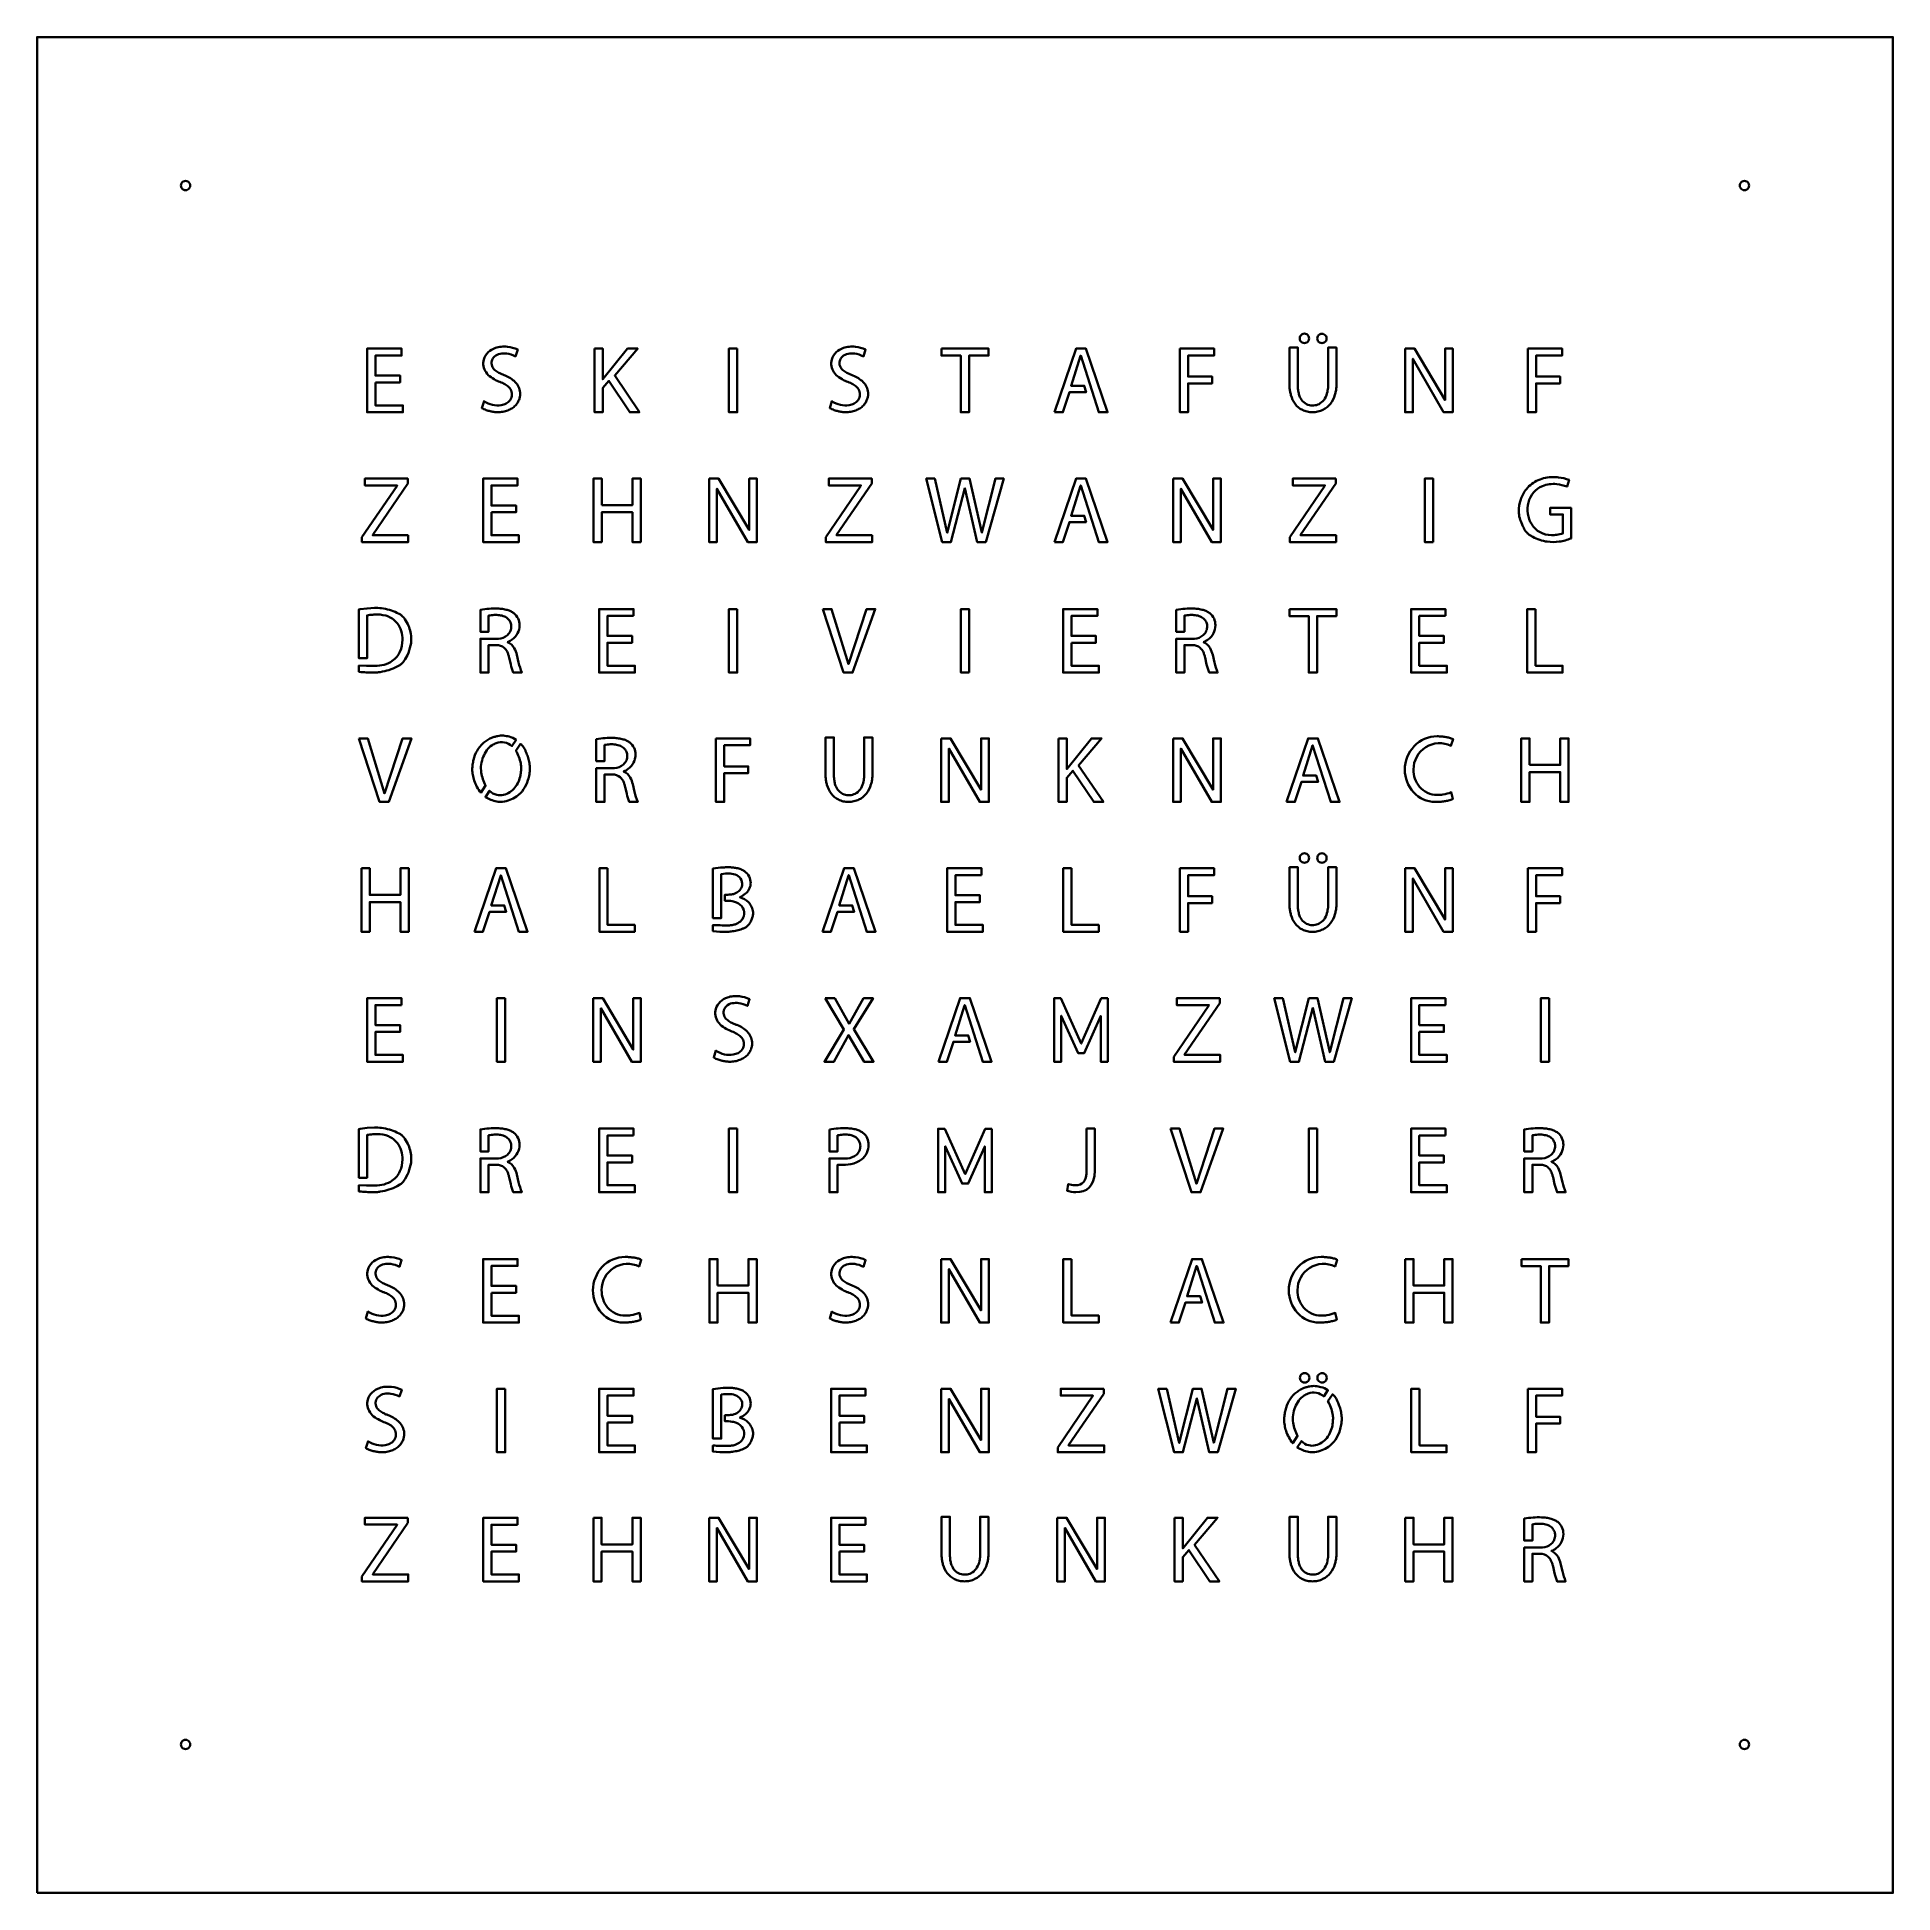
# Model space of a CAD drawing. Header units: inches. Extents: x 0 to 500, y -500 to 0.
import ezdxf

# ---------------------------------------------------------------- set-up
doc = ezdxf.new("R2010")
doc.units = ezdxf.units.IN
doc.header["$MEASUREMENT"] = 0
doc.layers.add('Layer 1', color=7, linetype='Continuous')

msp = doc.modelspace()

# ---------------------------------------------------------------- linework, layer by layer
at = {"layer": 'Layer 1', "color": 250, "lineweight": 35}
for points in [[(0, -500), (500, -500), (500, 0), (0, 0), (0, -500)], [(91.16, -93.03), (91.16, -99.21), (98.58, -99.21), (98.58, -101.06), (88.92, -101.06), (88.92, -83.94), (98.19, -83.94), (98.19, -85.8), (91.16, -85.8), (91.16, -91.2), (97.79, -91.2), (97.79, -93.03), (91.16, -93.03)], [(150.2, -83.94), (150.2, -101.06), (152.41, -101.06), (152.41, -94.53), (154.06, -92.65), (159.68, -101.06), (162.3, -101.06), (155.62, -91.21), (161.82, -83.94), (159.07, -83.94), (152.41, -92.2), (152.41, -83.94), (150.2, -83.94)], [(188.62, -83.94), (186.38, -83.94), (186.38, -101.06), (188.62, -101.06), (188.62, -83.94)], [(243.66, -83.94), (256.34, -83.94), (256.34, -85.82), (251.1, -85.82), (251.1, -101.06), (248.87, -101.06), (248.87, -85.82), (243.66, -85.82), (243.66, -83.94)], [(274.09, -101.06), (279.93, -83.93), (282.57, -83.93), (288.41, -101.06), (286.05, -101.06), (281.17, -85.8), (281.15, -85.9), (278.6, -93.95), (282.13, -93.95), (282.64, -95.67), (278.15, -95.67), (276.37, -101.06), (274.09, -101.06)], [(307.89, -83.94), (317.11, -83.94), (317.11, -85.8), (310.12, -85.8), (310.12, -91.48), (316.58, -91.48), (316.58, -93.32), (310.12, -93.32), (310.12, -101.06), (307.89, -101.06), (307.89, -83.94)], [(368.57, -83.94), (368.57, -101.06), (370.66, -101.06), (370.66, -86.68), (378.96, -101.06), (381.43, -101.06), (381.43, -83.94), (379.35, -83.94), (379.35, -97.78), (371.13, -83.94), (368.57, -83.94)], [(401.64, -83.94), (410.86, -83.94), (410.86, -85.8), (403.87, -85.8), (403.87, -91.48), (410.33, -91.48), (410.33, -93.32), (403.87, -93.32), (403.87, -101.06), (401.64, -101.06), (401.64, -83.94)], [(100, -134.2), (100, -136.06), (87.5, -136.06), (87.5, -134.76), (96.97, -120.87), (96.97, -120.79), (88.31, -120.79), (88.31, -118.94), (99.87, -118.94), (99.87, -120.28), (90.42, -134.13), (90.42, -134.2), (100, -134.2)], [(122.41, -128.03), (122.41, -134.21), (129.83, -134.21), (129.83, -136.06), (120.17, -136.06), (120.17, -118.94), (129.44, -118.94), (129.44, -120.8), (122.41, -120.8), (122.41, -126.2), (129.04, -126.2), (129.04, -128.03), (122.41, -128.03)], [(152.11, -126.1), (160.39, -126.1), (160.39, -118.94), (162.63, -118.94), (162.63, -136.06), (160.39, -136.06), (160.39, -128.03), (152.11, -128.03), (152.11, -136.06), (149.87, -136.06), (149.87, -118.94), (152.11, -118.94), (152.11, -126.1)], [(181.07, -118.94), (181.07, -136.06), (183.16, -136.06), (183.16, -121.68), (191.46, -136.06), (193.93, -136.06), (193.93, -118.94), (191.85, -118.94), (191.85, -132.78), (183.63, -118.94), (181.07, -118.94)], [(225, -134.21), (225, -136.06), (212.5, -136.06), (212.5, -134.76), (221.97, -120.87), (221.97, -120.8), (213.31, -120.8), (213.31, -118.94), (224.87, -118.94), (224.87, -120.28), (215.42, -134.13), (215.42, -134.21), (225, -134.21)], [(241.89, -118.94), (239.55, -118.94), (243.89, -136.06), (246.2, -136.06), (249.99, -121.56), (253.29, -136.06), (255.6, -136.06), (260.45, -118.94), (258.19, -118.94), (254.54, -133.5), (251.24, -118.94), (248.92, -118.94), (245.21, -133.52), (241.89, -118.94)], [(274.09, -136.06), (279.93, -118.93), (282.57, -118.93), (288.41, -136.06), (286.05, -136.06), (281.17, -120.8), (281.15, -120.9), (278.6, -128.95), (282.13, -128.95), (282.64, -130.67), (278.15, -130.67), (276.37, -136.06), (274.09, -136.06)], [(306.07, -118.94), (306.07, -136.06), (308.16, -136.06), (308.16, -121.68), (316.46, -136.06), (318.93, -136.06), (318.93, -118.94), (316.85, -118.94), (316.85, -132.78), (308.63, -118.94), (306.07, -118.94)], [(349.87, -118.94), (349.87, -120.29), (340.42, -134.13), (340.42, -134.2), (350, -134.2), (350, -136.06), (337.5, -136.06), (337.5, -134.76), (346.97, -120.87), (346.97, -120.79), (338.31, -120.79), (338.31, -118.94), (349.87, -118.94)], [(376.12, -136.06), (373.88, -136.06), (373.88, -118.94), (376.12, -118.94), (376.12, -136.06)], [(160.7, -155.95), (153.66, -155.95), (153.66, -161.35), (160.29, -161.35), (160.29, -163.18), (153.66, -163.18), (153.66, -169.36), (161.08, -169.36), (161.08, -171.21), (151.42, -171.21), (151.42, -154.09), (160.7, -154.09), (160.7, -155.95)], [(188.62, -154.09), (186.38, -154.09), (186.38, -171.21), (188.62, -171.21), (188.62, -154.09)], [(211.66, -154.09), (217.28, -171.21), (219.72, -171.21), (225.84, -154.09), (223.48, -154.09), (218.6, -168.93), (214.07, -154.09), (211.66, -154.09)], [(251.12, -171.21), (248.88, -171.21), (248.88, -154.09), (251.12, -154.09), (251.12, -171.21)], [(278.66, -163.18), (278.66, -169.36), (286.08, -169.36), (286.08, -171.21), (276.42, -171.21), (276.42, -154.09), (285.69, -154.09), (285.69, -155.95), (278.66, -155.95), (278.66, -161.35), (285.29, -161.35), (285.29, -163.18), (278.66, -163.18)], [(337.41, -154.09), (350.09, -154.09), (350.09, -155.97), (344.85, -155.97), (344.85, -171.21), (342.62, -171.21), (342.62, -155.97), (337.41, -155.97), (337.41, -154.09)], [(379.45, -155.95), (372.41, -155.95), (372.41, -161.35), (379.04, -161.35), (379.04, -163.18), (372.41, -163.18), (372.41, -169.36), (379.83, -169.36), (379.83, -171.21), (370.17, -171.21), (370.17, -154.09), (379.45, -154.09), (379.45, -155.95)], [(403.71, -154.09), (403.71, -169.36), (411.02, -169.36), (411.02, -171.21), (401.48, -171.21), (401.48, -154.09), (403.71, -154.09)], [(86.66, -188.94), (92.28, -206.06), (94.72, -206.06), (100.84, -188.94), (98.47, -188.94), (93.59, -203.77), (89.08, -188.94), (86.66, -188.94)], [(182.89, -188.94), (192.11, -188.94), (192.11, -190.79), (185.12, -190.79), (185.12, -196.48), (191.58, -196.48), (191.58, -198.31), (185.12, -198.31), (185.12, -206.06), (182.89, -206.06), (182.89, -188.94)], [(243.57, -188.94), (243.57, -206.06), (245.66, -206.06), (245.66, -191.68), (253.96, -206.06), (256.43, -206.06), (256.43, -188.94), (254.35, -188.94), (254.35, -202.78), (246.13, -188.94), (243.57, -188.94)], [(275.2, -188.94), (275.2, -206.06), (277.41, -206.06), (277.41, -199.53), (279.06, -197.65), (284.68, -206.06), (287.3, -206.06), (280.62, -196.21), (286.82, -188.94), (284.07, -188.94), (277.41, -197.2), (277.41, -188.94), (275.2, -188.94)], [(306.07, -188.94), (306.07, -206.06), (308.15, -206.06), (308.15, -191.68), (316.46, -206.06), (318.93, -206.06), (318.93, -188.94), (316.84, -188.94), (316.84, -202.77), (308.63, -188.94), (306.07, -188.94)], [(336.59, -206.06), (342.43, -188.93), (345.07, -188.93), (350.91, -206.06), (348.55, -206.06), (343.67, -190.8), (343.65, -190.9), (341.1, -198.95), (344.63, -198.95), (345.14, -200.67), (340.65, -200.67), (338.87, -206.06), (336.59, -206.06)], [(402.11, -196.1), (410.39, -196.1), (410.39, -188.94), (412.63, -188.94), (412.63, -206.06), (410.39, -206.06), (410.39, -198.03), (402.11, -198.03), (402.11, -206.06), (399.87, -206.06), (399.87, -188.94), (402.11, -188.94), (402.11, -196.1)], [(87.37, -223.94), (89.6, -223.94), (89.6, -231.1), (97.89, -231.1), (97.89, -223.94), (100.13, -223.94), (100.13, -241.06), (97.89, -241.06), (97.89, -233.03), (89.6, -233.03), (89.6, -241.06), (87.37, -241.06), (87.37, -223.94)], [(117.84, -241.06), (123.68, -223.93), (126.32, -223.93), (132.16, -241.06), (129.8, -241.06), (124.92, -225.8), (124.9, -225.9), (122.35, -233.95), (125.88, -233.95), (126.39, -235.67), (121.9, -235.67), (120.12, -241.06), (117.84, -241.06)], [(153.71, -223.94), (153.71, -239.21), (161.02, -239.21), (161.02, -241.06), (151.48, -241.06), (151.48, -223.94), (153.71, -223.94)], [(211.59, -241.06), (217.43, -223.93), (220.07, -223.93), (225.91, -241.06), (223.55, -241.06), (218.68, -225.79), (218.64, -225.9), (216.11, -233.95), (219.63, -233.95), (220.14, -235.67), (215.65, -235.67), (213.87, -241.06), (211.59, -241.06)], [(254.45, -225.8), (247.41, -225.8), (247.41, -231.2), (254.04, -231.2), (254.04, -233.03), (247.41, -233.03), (247.41, -239.21), (254.83, -239.21), (254.83, -241.06), (245.17, -241.06), (245.17, -223.94), (254.45, -223.94), (254.45, -225.8)], [(278.71, -223.94), (278.71, -239.21), (286.02, -239.21), (286.02, -241.06), (276.48, -241.06), (276.48, -223.94), (278.71, -223.94)], [(307.89, -223.94), (317.11, -223.94), (317.11, -225.8), (310.12, -225.8), (310.12, -231.48), (316.58, -231.48), (316.58, -233.32), (310.12, -233.32), (310.12, -241.06), (307.89, -241.06), (307.89, -223.94)], [(368.57, -223.94), (368.57, -241.06), (370.66, -241.06), (370.66, -226.68), (378.96, -241.06), (381.43, -241.06), (381.43, -223.94), (379.35, -223.94), (379.35, -237.78), (371.13, -223.94), (368.57, -223.94)], [(401.64, -223.94), (410.86, -223.94), (410.86, -225.8), (403.87, -225.8), (403.87, -231.48), (410.33, -231.48), (410.33, -233.32), (403.87, -233.32), (403.87, -241.06), (401.64, -241.06), (401.64, -223.94)], [(98.2, -260.79), (91.16, -260.79), (91.16, -266.2), (97.79, -266.2), (97.79, -268.03), (91.16, -268.03), (91.16, -274.21), (98.58, -274.21), (98.58, -276.06), (88.92, -276.06), (88.92, -258.94), (98.2, -258.94), (98.2, -260.79)], [(126.12, -258.94), (123.88, -258.94), (123.88, -276.06), (126.12, -276.06), (126.12, -258.94)], [(149.82, -258.94), (149.82, -276.06), (151.91, -276.06), (151.91, -261.67), (160.21, -276.06), (162.68, -276.06), (162.68, -258.94), (160.6, -258.94), (160.6, -272.78), (152.38, -258.94), (149.82, -258.94)], [(212.34, -258.94), (217.37, -267.4), (212.13, -276.06), (214.67, -276.06), (218.61, -268.89), (222.8, -276.06), (225.37, -276.06), (220.03, -267.27), (225.24, -258.94), (222.67, -258.94), (218.78, -265.84), (214.9, -258.94), (212.34, -258.94)], [(242.84, -276.06), (248.68, -258.93), (251.32, -258.93), (257.16, -276.06), (254.8, -276.06), (249.92, -260.79), (249.9, -260.89), (247.35, -268.95), (250.88, -268.95), (251.39, -270.67), (246.9, -270.67), (245.12, -276.06), (242.84, -276.06)], [(288.48, -258.98), (286.7, -258.98), (281.31, -271.18), (275.8, -258.98), (274.02, -258.98), (274.02, -276.06), (275.92, -276.06), (275.92, -263.68), (280.47, -273.75), (282.13, -273.75), (286.59, -263.7), (286.59, -276.06), (288.48, -276.06), (288.48, -258.98)], [(318.62, -258.94), (318.62, -260.29), (309.17, -274.13), (309.17, -274.21), (318.75, -274.21), (318.75, -276.06), (306.25, -276.06), (306.25, -274.77), (315.73, -260.87), (315.73, -260.79), (307.06, -260.79), (307.06, -258.94), (318.62, -258.94)], [(335.63, -258.94), (333.3, -258.94), (337.64, -276.06), (339.95, -276.06), (343.74, -261.56), (347.04, -276.06), (349.35, -276.06), (354.2, -258.94), (351.94, -258.94), (348.29, -273.5), (344.98, -258.94), (342.67, -258.94), (338.96, -273.52), (335.63, -258.94)], [(372.41, -268.03), (372.41, -274.21), (379.83, -274.21), (379.83, -276.06), (370.17, -276.06), (370.17, -258.94), (379.44, -258.94), (379.44, -260.79), (372.41, -260.79), (372.41, -266.2), (379.04, -266.2), (379.04, -268.03), (372.41, -268.03)], [(407.37, -258.94), (405.13, -258.94), (405.13, -276.06), (407.37, -276.06), (407.37, -258.94)], [(160.7, -295.95), (153.66, -295.95), (153.66, -301.35), (160.29, -301.35), (160.29, -303.18), (153.66, -303.18), (153.66, -309.36), (161.08, -309.36), (161.08, -311.21), (151.42, -311.21), (151.42, -294.09), (160.7, -294.09), (160.7, -295.95)], [(188.62, -294.09), (186.38, -294.09), (186.38, -311.21), (188.62, -311.21), (188.62, -294.09)], [(257.23, -294.13), (255.45, -294.13), (250.06, -306.34), (244.55, -294.13), (242.77, -294.13), (242.77, -311.21), (244.67, -311.21), (244.67, -298.83), (249.22, -308.9), (250.88, -308.9), (255.34, -298.86), (255.34, -311.21), (257.23, -311.21), (257.23, -294.13)], [(305.41, -294.09), (311.02, -311.21), (313.46, -311.21), (319.59, -294.09), (317.22, -294.09), (312.34, -308.93), (307.82, -294.09), (305.41, -294.09)], [(344.87, -294.09), (342.63, -294.09), (342.63, -311.21), (344.87, -311.21), (344.87, -294.09)], [(379.45, -295.94), (372.41, -295.94), (372.41, -301.35), (379.04, -301.35), (379.04, -303.18), (372.41, -303.18), (372.41, -309.35), (379.83, -309.35), (379.83, -311.21), (370.17, -311.21), (370.17, -294.09), (379.45, -294.09), (379.45, -295.94)], [(122.41, -338.31), (122.41, -344.49), (129.83, -344.49), (129.83, -346.34), (120.17, -346.34), (120.17, -329.22), (129.44, -329.22), (129.44, -331.07), (122.41, -331.07), (122.41, -336.48), (129.04, -336.48), (129.04, -338.31), (122.41, -338.31)], [(183.36, -336.38), (191.64, -336.38), (191.64, -329.22), (193.88, -329.22), (193.88, -346.34), (191.64, -346.34), (191.64, -338.31), (183.36, -338.31), (183.36, -346.34), (181.12, -346.34), (181.12, -329.22), (183.36, -329.22), (183.36, -336.38)], [(243.57, -329.22), (243.57, -346.34), (245.66, -346.34), (245.66, -331.95), (253.96, -346.34), (256.43, -346.34), (256.43, -329.22), (254.35, -329.22), (254.35, -343.05), (246.13, -329.22), (243.57, -329.22)], [(278.71, -329.22), (278.71, -344.48), (286.02, -344.48), (286.02, -346.34), (276.48, -346.34), (276.48, -329.22), (278.71, -329.22)], [(305.34, -346.34), (311.18, -329.22), (313.82, -329.22), (319.66, -346.34), (317.3, -346.34), (312.42, -331.07), (312.4, -331.18), (309.85, -339.23), (313.38, -339.23), (313.89, -340.95), (309.4, -340.95), (307.62, -346.34), (305.34, -346.34)], [(368.62, -329.22), (370.86, -329.22), (370.86, -336.38), (379.14, -336.38), (379.14, -329.22), (381.38, -329.22), (381.38, -346.34), (379.14, -346.34), (379.14, -338.31), (370.86, -338.31), (370.86, -346.34), (368.62, -346.34), (368.62, -329.22)], [(399.91, -329.22), (412.59, -329.22), (412.59, -331.1), (407.35, -331.1), (407.35, -346.34), (405.12, -346.34), (405.12, -331.1), (399.91, -331.1), (399.91, -329.22)], [(126.12, -364.18), (123.88, -364.18), (123.88, -381.29), (126.12, -381.29), (126.12, -364.18)], [(153.66, -373.27), (153.66, -379.44), (161.08, -379.44), (161.08, -381.29), (151.42, -381.29), (151.42, -364.17), (160.69, -364.17), (160.69, -366.03), (153.66, -366.03), (153.66, -371.44), (160.29, -371.44), (160.29, -373.27), (153.66, -373.27)], [(216.16, -373.27), (216.16, -379.44), (223.58, -379.44), (223.58, -381.29), (213.92, -381.29), (213.92, -364.17), (223.19, -364.17), (223.19, -366.03), (216.16, -366.03), (216.16, -371.44), (222.79, -371.44), (222.79, -373.27), (216.16, -373.27)], [(243.57, -364.17), (243.57, -381.29), (245.65, -381.29), (245.65, -366.91), (253.96, -381.29), (256.43, -381.29), (256.43, -364.17), (254.34, -364.17), (254.34, -378.01), (246.13, -364.17), (243.57, -364.17)], [(287.37, -364.18), (287.37, -365.52), (277.92, -379.37), (277.92, -379.44), (287.5, -379.44), (287.5, -381.29), (275, -381.29), (275, -380), (284.48, -366.1), (284.48, -366.03), (275.81, -366.03), (275.81, -364.18), (287.37, -364.18)], [(304.38, -364.17), (302.05, -364.17), (306.39, -381.29), (308.7, -381.29), (312.49, -366.79), (315.79, -381.29), (318.1, -381.29), (322.95, -364.17), (320.69, -364.17), (317.03, -378.73), (313.73, -364.17), (311.42, -364.17), (307.71, -378.75), (304.38, -364.17)], [(372.46, -364.17), (372.46, -379.44), (379.77, -379.44), (379.77, -381.29), (370.23, -381.29), (370.23, -364.17), (372.46, -364.17)], [(401.64, -364.17), (410.86, -364.17), (410.86, -366.03), (403.88, -366.03), (403.88, -371.71), (410.33, -371.71), (410.33, -373.55), (403.88, -373.55), (403.88, -381.29), (401.64, -381.29), (401.64, -364.17)], [(99.87, -398.94), (99.87, -400.29), (90.42, -414.13), (90.42, -414.21), (100, -414.21), (100, -416.06), (87.5, -416.06), (87.5, -414.76), (96.98, -400.87), (96.98, -400.79), (88.31, -400.79), (88.31, -398.94), (99.87, -398.94)], [(129.44, -400.8), (122.41, -400.8), (122.41, -406.21), (129.04, -406.21), (129.04, -408.04), (122.41, -408.04), (122.41, -414.21), (129.82, -414.21), (129.82, -416.06), (120.18, -416.06), (120.18, -398.94), (129.44, -398.94), (129.44, -400.8)], [(149.87, -398.94), (152.1, -398.94), (152.1, -406.1), (160.39, -406.1), (160.39, -398.94), (162.63, -398.94), (162.63, -416.06), (160.39, -416.06), (160.39, -408.03), (152.1, -408.03), (152.1, -416.06), (149.87, -416.06), (149.87, -398.94)], [(181.07, -398.94), (181.07, -416.06), (183.16, -416.06), (183.16, -401.68), (191.46, -416.06), (193.93, -416.06), (193.93, -398.94), (191.84, -398.94), (191.84, -412.77), (183.63, -398.94), (181.07, -398.94)], [(216.16, -408.03), (216.16, -414.21), (223.58, -414.21), (223.58, -416.06), (213.92, -416.06), (213.92, -398.94), (223.19, -398.94), (223.19, -400.8), (216.16, -400.8), (216.16, -406.2), (222.79, -406.2), (222.79, -408.03), (216.16, -408.03)], [(274.82, -398.94), (274.82, -416.06), (276.91, -416.06), (276.91, -401.68), (285.21, -416.06), (287.68, -416.06), (287.68, -398.94), (285.59, -398.94), (285.59, -412.77), (277.38, -398.94), (274.82, -398.94)], [(306.45, -398.94), (306.45, -416.06), (308.66, -416.06), (308.66, -409.53), (310.31, -407.65), (315.93, -416.06), (318.55, -416.06), (311.87, -406.21), (318.07, -398.94), (315.32, -398.94), (308.66, -407.2), (308.66, -398.94), (306.45, -398.94)], [(368.62, -398.94), (370.85, -398.94), (370.85, -406.1), (379.14, -406.1), (379.14, -398.94), (381.38, -398.94), (381.38, -416.06), (379.14, -416.06), (379.14, -408.03), (370.85, -408.03), (370.85, -416.06), (368.62, -416.06), (368.62, -398.94)]]:
    msp.add_lwpolyline(points, dxfattribs=at)
for points, knots in [([(41.25, -40), (41.25, -39.55), (41.01, -39.14), (40.63, -38.92), (40.24, -38.69), (39.76, -38.69), (39.38, -38.92), (38.99, -39.14), (38.75, -39.55), (38.75, -40), (38.75, -40.45), (38.99, -40.86), (39.38, -41.09), (39.76, -41.3), (40.24, -41.3), (40.63, -41.09), (41.01, -40.86), (41.25, -40.45), (41.25, -40)], [0, 0, 0, 0, 1, 1, 1, 2, 2, 2, 3, 3, 3, 4, 4, 4, 5, 5, 5, 6, 6, 6, 6]), ([(461.25, -40), (461.25, -39.56), (461.01, -39.14), (460.62, -38.92), (460.24, -38.69), (459.76, -38.69), (459.37, -38.92), (458.99, -39.14), (458.75, -39.56), (458.75, -40), (458.75, -40.45), (458.99, -40.86), (459.37, -41.08), (459.76, -41.31), (460.24, -41.31), (460.62, -41.08), (461.01, -40.86), (461.25, -40.45), (461.25, -40)], [0, 0, 0, 0, 1, 1, 1, 2, 2, 2, 3, 3, 3, 4, 4, 4, 5, 5, 5, 6, 6, 6, 6]), ([(342.72, -81.17), (342.72, -80.72), (342.48, -80.3), (342.08, -80.07), (341.69, -79.84), (341.21, -79.84), (340.81, -80.07), (340.42, -80.3), (340.17, -80.72), (340.17, -81.17), (340.17, -81.63), (340.42, -82.05), (340.81, -82.28), (341.21, -82.51), (341.69, -82.51), (342.08, -82.28), (342.48, -82.05), (342.72, -81.63), (342.72, -81.17)], [0, 0, 0, 0, 1, 1, 1, 2, 2, 2, 3, 3, 3, 4, 4, 4, 5, 5, 5, 6, 6, 6, 6]), ([(347.44, -81.17), (347.44, -80.72), (347.2, -80.3), (346.8, -80.08), (346.41, -79.84), (345.92, -79.84), (345.53, -80.08), (345.14, -80.3), (344.9, -80.72), (344.9, -81.17), (344.9, -81.63), (345.14, -82.05), (345.53, -82.28), (345.92, -82.51), (346.41, -82.51), (346.8, -82.28), (347.2, -82.05), (347.44, -81.63), (347.44, -81.17)], [0, 0, 0, 0, 1, 1, 1, 2, 2, 2, 3, 3, 3, 4, 4, 4, 5, 5, 5, 6, 6, 6, 6]), ([(125.38, -93.18), (125.81, -93.38), (126.21, -93.62), (126.59, -93.87), (126.98, -94.13), (127.3, -94.48), (127.54, -94.88), (127.66, -95.08), (127.76, -95.31), (127.83, -95.55), (127.9, -95.79), (127.93, -96.04), (127.93, -96.28), (127.93, -96.55), (127.88, -96.83), (127.79, -97.08), (127.71, -97.34), (127.58, -97.59), (127.43, -97.81), (127.16, -98.19), (126.79, -98.51), (126.37, -98.71), (125.95, -98.92), (125.5, -99.07), (125.04, -99.14), (124.26, -99.27), (123.46, -99.25), (122.7, -99.07), (121.88, -98.88), (121.11, -98.54), (120.41, -98.08), (120.41, -98.08), (119.82, -99.94), (119.82, -99.94), (120.2, -100.16), (120.59, -100.35), (121.01, -100.49), (121.35, -100.6), (121.69, -100.7), (122.04, -100.78), (122.38, -100.86), (122.71, -100.92), (123.06, -100.98), (123.4, -101.03), (123.73, -101.06), (124.08, -101.06), (124.55, -101.06), (125.02, -101.01), (125.47, -100.94), (125.93, -100.86), (126.38, -100.73), (126.82, -100.57), (127.2, -100.41), (127.57, -100.23), (127.92, -100.02), (128.27, -99.81), (128.59, -99.55), (128.87, -99.25), (129.11, -98.99), (129.32, -98.71), (129.5, -98.41), (129.68, -98.12), (129.82, -97.79), (129.93, -97.46), (130.02, -97.18), (130.09, -96.9), (130.13, -96.62), (130.18, -96.33), (130.19, -96.05), (130.16, -95.76), (130.04, -94.69), (129.56, -93.69), (128.8, -92.93), (128.02, -92.16), (127.09, -91.56), (126.07, -91.16), (125.79, -91.06), (125.51, -90.95), (125.24, -90.83), (124.96, -90.71), (124.7, -90.59), (124.44, -90.45), (124.05, -90.23), (123.67, -89.98), (123.33, -89.69), (123, -89.41), (122.73, -89.05), (122.58, -88.63), (122.41, -88.2), (122.39, -87.72), (122.5, -87.26), (122.62, -86.8), (122.86, -86.39), (123.21, -86.08), (123.64, -85.68), (124.18, -85.41), (124.75, -85.31), (125.34, -85.2), (125.94, -85.19), (126.53, -85.27), (127.35, -85.37), (128.14, -85.63), (128.87, -86.02), (128.87, -86.02), (129.48, -84.21), (129.48, -84.21), (128.6, -83.79), (127.67, -83.53), (126.71, -83.43), (126.17, -83.37), (125.62, -83.37), (125.07, -83.41), (124.52, -83.46), (123.99, -83.57), (123.47, -83.74), (122.74, -83.99), (122.08, -84.39), (121.53, -84.92), (120.98, -85.44), (120.58, -86.11), (120.37, -86.83), (120.19, -87.42), (120.16, -88.03), (120.26, -88.63), (120.37, -89.24), (120.6, -89.81), (120.95, -90.31), (121.3, -90.84), (121.76, -91.3), (122.3, -91.65), (122.83, -92.02), (123.4, -92.33), (123.98, -92.6), (124.21, -92.71), (124.44, -92.81), (124.68, -92.89), (124.92, -92.98), (125.15, -93.08), (125.38, -93.18)], [0, 0, 0, 0, 1, 1, 1, 2, 2, 2, 3, 3, 3, 4, 4, 4, 5, 5, 5, 6, 6, 6, 7, 7, 7, 8, 8, 8, 9, 9, 9, 10, 10, 10, 11, 11, 11, 12, 12, 12, 13, 13, 13, 14, 14, 14, 15, 15, 15, 16, 16, 16, 17, 17, 17, 18, 18, 18, 19, 19, 19, 20, 20, 20, 21, 21, 21, 22, 22, 22, 23, 23, 23, 24, 24, 24, 25, 25, 25, 26, 26, 26, 27, 27, 27, 28, 28, 28, 29, 29, 29, 30, 30, 30, 31, 31, 31, 32, 32, 32, 33, 33, 33, 34, 34, 34, 35, 35, 35, 36, 36, 36, 37, 37, 37, 38, 38, 38, 39, 39, 39, 40, 40, 40, 41, 41, 41, 42, 42, 42, 43, 43, 43, 44, 44, 44, 45, 45, 45, 46, 46, 46, 46]), ([(219.13, -93.18), (219.55, -93.38), (219.96, -93.62), (220.34, -93.87), (220.73, -94.13), (221.05, -94.48), (221.29, -94.88), (221.41, -95.08), (221.51, -95.31), (221.58, -95.55), (221.65, -95.79), (221.68, -96.04), (221.68, -96.28), (221.68, -96.55), (221.63, -96.83), (221.54, -97.08), (221.46, -97.34), (221.33, -97.59), (221.18, -97.81), (220.91, -98.19), (220.54, -98.51), (220.12, -98.71), (219.7, -98.92), (219.25, -99.07), (218.79, -99.14), (218.01, -99.27), (217.21, -99.25), (216.45, -99.07), (215.63, -98.88), (214.86, -98.54), (214.16, -98.08), (214.16, -98.08), (213.57, -99.94), (213.57, -99.94), (213.95, -100.16), (214.34, -100.35), (214.76, -100.49), (215.1, -100.6), (215.44, -100.7), (215.79, -100.78), (216.13, -100.86), (216.46, -100.92), (216.81, -100.98), (217.15, -101.03), (217.48, -101.06), (217.83, -101.06), (218.3, -101.06), (218.77, -101.01), (219.22, -100.94), (219.68, -100.86), (220.13, -100.73), (220.57, -100.57), (220.95, -100.41), (221.32, -100.23), (221.67, -100.02), (222.02, -99.81), (222.34, -99.55), (222.62, -99.25), (222.86, -98.99), (223.07, -98.71), (223.25, -98.41), (223.43, -98.12), (223.57, -97.79), (223.68, -97.46), (223.77, -97.18), (223.84, -96.9), (223.88, -96.62), (223.93, -96.33), (223.94, -96.05), (223.91, -95.76), (223.79, -94.69), (223.31, -93.69), (222.55, -92.93), (221.77, -92.16), (220.84, -91.56), (219.82, -91.16), (219.54, -91.06), (219.26, -90.95), (218.99, -90.83), (218.72, -90.71), (218.45, -90.59), (218.19, -90.45), (217.8, -90.23), (217.42, -89.98), (217.08, -89.69), (216.75, -89.41), (216.48, -89.05), (216.33, -88.63), (216.16, -88.2), (216.14, -87.72), (216.25, -87.26), (216.37, -86.8), (216.61, -86.39), (216.96, -86.08), (217.39, -85.68), (217.92, -85.41), (218.5, -85.31), (219.09, -85.2), (219.69, -85.19), (220.28, -85.27), (221.1, -85.37), (221.89, -85.63), (222.62, -86.02), (222.62, -86.02), (223.23, -84.21), (223.23, -84.21), (222.35, -83.79), (221.42, -83.53), (220.46, -83.43), (219.92, -83.37), (219.37, -83.37), (218.82, -83.41), (218.27, -83.46), (217.74, -83.57), (217.22, -83.74), (216.49, -83.99), (215.83, -84.39), (215.28, -84.92), (214.73, -85.44), (214.33, -86.11), (214.12, -86.83), (213.94, -87.42), (213.91, -88.03), (214.01, -88.63), (214.12, -89.24), (214.35, -89.81), (214.7, -90.31), (215.05, -90.84), (215.51, -91.3), (216.05, -91.65), (216.58, -92.02), (217.15, -92.33), (217.73, -92.6), (217.96, -92.71), (218.19, -92.81), (218.43, -92.89), (218.67, -92.98), (218.9, -93.08), (219.13, -93.18)], [0, 0, 0, 0, 1, 1, 1, 2, 2, 2, 3, 3, 3, 4, 4, 4, 5, 5, 5, 6, 6, 6, 7, 7, 7, 8, 8, 8, 9, 9, 9, 10, 10, 10, 11, 11, 11, 12, 12, 12, 13, 13, 13, 14, 14, 14, 15, 15, 15, 16, 16, 16, 17, 17, 17, 18, 18, 18, 19, 19, 19, 20, 20, 20, 21, 21, 21, 22, 22, 22, 23, 23, 23, 24, 24, 24, 25, 25, 25, 26, 26, 26, 27, 27, 27, 28, 28, 28, 29, 29, 29, 30, 30, 30, 31, 31, 31, 32, 32, 32, 33, 33, 33, 34, 34, 34, 35, 35, 35, 36, 36, 36, 37, 37, 37, 38, 38, 38, 39, 39, 39, 40, 40, 40, 41, 41, 41, 42, 42, 42, 43, 43, 43, 44, 44, 44, 45, 45, 45, 46, 46, 46, 46]), ([(347.64, -95.57), (347.52, -96.19), (347.3, -96.79), (346.98, -97.34), (346.68, -97.88), (346.24, -98.34), (345.71, -98.67), (345.28, -98.94), (344.81, -99.12), (344.31, -99.2), (343.82, -99.29), (343.31, -99.28), (342.82, -99.17), (342.25, -99.03), (341.72, -98.77), (341.28, -98.38), (340.83, -98), (340.48, -97.52), (340.25, -96.98), (340.1, -96.63), (339.98, -96.27), (339.9, -95.9), (339.82, -95.53), (339.76, -95.16), (339.72, -94.78), (339.71, -94.65), (339.7, -94.52), (339.69, -94.4), (339.68, -94.32), (339.68, -94.23), (339.68, -94.16), (339.68, -94.11), (339.68, -94.06), (339.68, -94.01), (339.68, -94.01), (339.68, -83.66), (339.68, -83.66), (339.68, -83.66), (337.44, -83.66), (337.44, -83.66), (337.44, -83.66), (337.44, -93.34), (337.44, -93.34), (337.44, -93.51), (337.44, -93.68), (337.44, -93.85), (337.43, -93.97), (337.44, -94.1), (337.44, -94.22), (337.44, -94.27), (337.45, -94.32), (337.45, -94.36), (337.48, -94.72), (337.52, -95.08), (337.58, -95.44), (337.65, -95.79), (337.72, -96.15), (337.82, -96.5), (338.05, -97.34), (338.43, -98.12), (338.94, -98.82), (339.46, -99.51), (340.13, -100.07), (340.9, -100.45), (341.31, -100.66), (341.76, -100.81), (342.21, -100.91), (342.66, -101.01), (343.13, -101.06), (343.59, -101.06), (344.08, -101.06), (344.57, -101.01), (345.05, -100.9), (345.53, -100.8), (345.99, -100.63), (346.43, -100.42), (347.23, -100.04), (347.93, -99.47), (348.47, -98.77), (349.02, -98.06), (349.42, -97.26), (349.67, -96.41), (349.77, -96.06), (349.85, -95.71), (349.92, -95.35), (349.98, -95), (350.03, -94.64), (350.06, -94.28), (350.06, -94.24), (350.06, -94.2), (350.07, -94.16), (350.07, -94.16), (350.07, -83.66), (350.07, -83.66), (350.07, -83.66), (347.83, -83.66), (347.83, -83.66), (347.83, -83.66), (347.83, -94.17), (347.83, -94.17), (347.82, -94.41), (347.8, -94.64), (347.77, -94.88), (347.73, -95.11), (347.69, -95.34), (347.64, -95.57)], [0, 0, 0, 0, 1, 1, 1, 2, 2, 2, 3, 3, 3, 4, 4, 4, 5, 5, 5, 6, 6, 6, 7, 7, 7, 8, 8, 8, 9, 9, 9, 10, 10, 10, 11, 11, 11, 12, 12, 12, 13, 13, 13, 14, 14, 14, 15, 15, 15, 16, 16, 16, 17, 17, 17, 18, 18, 18, 19, 19, 19, 20, 20, 20, 21, 21, 21, 22, 22, 22, 23, 23, 23, 24, 24, 24, 25, 25, 25, 26, 26, 26, 27, 27, 27, 28, 28, 28, 29, 29, 29, 30, 30, 30, 31, 31, 31, 32, 32, 32, 33, 33, 33, 34, 34, 34, 35, 35, 35, 35]), ([(409.44, -134.1), (408.95, -134.15), (408.47, -134.18), (407.98, -134.18), (406.92, -134.18), (405.88, -133.91), (404.95, -133.41), (404.02, -132.91), (403.24, -132.17), (402.68, -131.27), (401.61, -129.51), (401.29, -127.37), (401.81, -125.37), (402.32, -123.4), (403.72, -121.77), (405.6, -120.96), (406.2, -120.71), (406.83, -120.54), (407.48, -120.46), (408.12, -120.37), (408.78, -120.36), (409.44, -120.44), (410.39, -120.55), (411.32, -120.78), (412.22, -121.12), (412.22, -121.12), (412.78, -119.32), (412.78, -119.32), (411.85, -118.96), (410.87, -118.72), (409.88, -118.61), (409.39, -118.56), (408.9, -118.53), (408.4, -118.53), (407.06, -118.53), (405.71, -118.81), (404.47, -119.36), (403.23, -119.89), (402.13, -120.72), (401.27, -121.77), (400.58, -122.61), (400.05, -123.57), (399.72, -124.61), (399.38, -125.65), (399.21, -126.74), (399.21, -127.82), (399.21, -128.42), (399.3, -129.02), (399.46, -129.6), (399.63, -130.18), (399.84, -130.75), (400.08, -131.29), (400.27, -131.72), (400.47, -132.14), (400.68, -132.56), (400.9, -132.96), (401.18, -133.33), (401.51, -133.66), (401.72, -133.86), (401.95, -134.04), (402.2, -134.2), (402.2, -134.2), (402.96, -134.65), (402.96, -134.65), (403.56, -134.99), (404.2, -135.26), (404.86, -135.47), (405.53, -135.68), (406.21, -135.84), (406.89, -135.94), (407.95, -136.1), (409.03, -136.1), (410.09, -135.94), (411.18, -135.78), (412.26, -135.48), (413.29, -135.07), (413.29, -135.07), (413.29, -126.84), (413.29, -126.84), (413.29, -126.84), (407.65, -126.84), (407.65, -126.84), (407.65, -126.84), (407.65, -128.61), (407.65, -128.61), (407.65, -128.61), (411.1, -128.61), (411.1, -128.61), (411.1, -128.61), (411.1, -133.72), (411.1, -133.72), (410.56, -133.9), (410, -134.03), (409.44, -134.1)], [0, 0, 0, 0, 1, 1, 1, 2, 2, 2, 3, 3, 3, 4, 4, 4, 5, 5, 5, 6, 6, 6, 7, 7, 7, 8, 8, 8, 9, 9, 9, 10, 10, 10, 11, 11, 11, 12, 12, 12, 13, 13, 13, 14, 14, 14, 15, 15, 15, 16, 16, 16, 17, 17, 17, 18, 18, 18, 19, 19, 19, 20, 20, 20, 21, 21, 21, 22, 22, 22, 23, 23, 23, 24, 24, 24, 25, 25, 25, 26, 26, 26, 27, 27, 27, 28, 28, 28, 29, 29, 29, 30, 30, 30, 31, 31, 31, 31]), ([(90.44, -155.61), (90.85, -155.57), (91.25, -155.56), (91.66, -155.56), (92.68, -155.56), (93.69, -155.75), (94.64, -156.12), (95.57, -156.49), (96.39, -157.1), (97.02, -157.89), (97.52, -158.52), (97.89, -159.24), (98.11, -160.01), (98.33, -160.79), (98.43, -161.6), (98.43, -162.4), (98.43, -163.5), (98.19, -164.58), (97.75, -165.59), (97.31, -166.58), (96.6, -167.43), (95.7, -168.05), (95.03, -168.53), (94.27, -168.88), (93.47, -169.1), (92.67, -169.32), (91.84, -169.43), (91.01, -169.43), (91.01, -169.43), (89.99, -169.42), (89.99, -169.42), (89.59, -169.41), (89.19, -169.4), (88.79, -169.4), (88.79, -169.4), (86.69, -169.33), (86.69, -169.33), (86.69, -169.33), (86.69, -171), (86.69, -171), (86.69, -171), (86.85, -171.02), (86.85, -171.02), (87.46, -171.08), (88.07, -171.13), (88.68, -171.16), (89.29, -171.19), (89.9, -171.21), (90.51, -171.21), (90.51, -171.21), (91.5, -171.18), (91.5, -171.18), (91.82, -171.16), (92.15, -171.12), (92.47, -171.07), (93.26, -170.94), (94.04, -170.76), (94.8, -170.53), (95.56, -170.29), (96.29, -169.98), (97, -169.61), (97, -169.61), (97.73, -169.18), (97.73, -169.18), (97.97, -169.04), (98.19, -168.86), (98.39, -168.66), (98.7, -168.35), (98.95, -168.01), (99.16, -167.63), (99.16, -167.63), (99.75, -166.48), (99.75, -166.48), (100.14, -165.67), (100.43, -164.81), (100.63, -163.94), (100.82, -163.06), (100.86, -162.16), (100.74, -161.27), (100.65, -160.66), (100.53, -160.05), (100.36, -159.45), (100.18, -158.86), (99.94, -158.28), (99.63, -157.74), (99.63, -157.74), (99.08, -156.81), (99.08, -156.81), (98.89, -156.5), (98.65, -156.23), (98.38, -155.98), (98.18, -155.79), (97.94, -155.63), (97.7, -155.49), (97.7, -155.49), (96.95, -155.09), (96.95, -155.09), (96.31, -154.76), (95.63, -154.5), (94.93, -154.32), (94.24, -154.14), (93.52, -154), (92.81, -153.9), (92.16, -153.8), (91.51, -153.77), (90.86, -153.8), (90.86, -153.8), (88.9, -153.91), (88.9, -153.91), (88.9, -153.91), (87.03, -154.13), (87.03, -154.13), (87.03, -154.13), (86.69, -154.19), (86.69, -154.19), (86.69, -154.19), (86.69, -167.34), (86.69, -167.34), (86.69, -167.34), (88.91, -167.34), (88.91, -167.34), (88.91, -167.34), (88.91, -155.79), (88.91, -155.79), (89.41, -155.7), (89.92, -155.64), (90.44, -155.61)], [0, 0, 0, 0, 1, 1, 1, 2, 2, 2, 3, 3, 3, 4, 4, 4, 5, 5, 5, 6, 6, 6, 7, 7, 7, 8, 8, 8, 9, 9, 9, 10, 10, 10, 11, 11, 11, 12, 12, 12, 13, 13, 13, 14, 14, 14, 15, 15, 15, 16, 16, 16, 17, 17, 17, 18, 18, 18, 19, 19, 19, 20, 20, 20, 21, 21, 21, 22, 22, 22, 23, 23, 23, 24, 24, 24, 25, 25, 25, 26, 26, 26, 27, 27, 27, 28, 28, 28, 29, 29, 29, 30, 30, 30, 31, 31, 31, 32, 32, 32, 33, 33, 33, 34, 34, 34, 35, 35, 35, 36, 36, 36, 37, 37, 37, 38, 38, 38, 39, 39, 39, 40, 40, 40, 41, 41, 41, 42, 42, 42, 42]), ([(127.6, -169.04), (127.6, -169.04), (127.18, -167.17), (127.18, -167.17), (127.12, -166.89), (127.05, -166.62), (126.96, -166.35), (126.87, -166.08), (126.77, -165.82), (126.63, -165.56), (126.44, -165.19), (126.18, -164.86), (125.86, -164.58), (125.27, -164.05), (124.51, -163.77), (123.72, -163.8), (123.72, -163.8), (121.63, -163.8), (121.63, -163.8), (121.63, -163.8), (121.63, -171.21), (121.63, -171.21), (121.63, -171.21), (119.42, -171.21), (119.42, -171.21), (119.42, -171.21), (119.42, -162.12), (119.42, -162.12), (119.42, -162.12), (124.29, -162.12), (124.29, -162.12), (125.18, -162.05), (126.02, -161.71), (126.7, -161.13), (127.06, -160.82), (127.33, -160.44), (127.51, -160.01), (127.6, -159.81), (127.66, -159.6), (127.7, -159.38), (127.74, -159.17), (127.76, -158.95), (127.76, -158.73), (127.76, -158.39), (127.69, -158.06), (127.55, -157.74), (127.43, -157.43), (127.24, -157.14), (127.02, -156.88), (126.71, -156.53), (126.33, -156.26), (125.9, -156.09), (125.46, -155.92), (125.01, -155.81), (124.55, -155.74), (124.09, -155.68), (123.62, -155.66), (123.15, -155.69), (122.64, -155.71), (122.14, -155.78), (121.63, -155.87), (121.63, -155.87), (121.63, -160.21), (121.63, -160.21), (121.63, -160.21), (119.42, -160.21), (119.42, -160.21), (119.42, -160.21), (119.42, -154.32), (119.42, -154.32), (120.21, -154.18), (121.01, -154.07), (121.81, -154.01), (122.57, -153.95), (123.33, -153.93), (124.08, -153.97), (124.52, -153.99), (124.96, -154.03), (125.4, -154.08), (125.83, -154.14), (126.26, -154.23), (126.68, -154.35), (127, -154.45), (127.31, -154.57), (127.62, -154.71), (127.91, -154.85), (128.2, -155.02), (128.46, -155.22), (128.95, -155.6), (129.33, -156.09), (129.59, -156.66), (129.84, -157.23), (129.97, -157.84), (129.97, -158.47), (129.97, -159.21), (129.79, -159.95), (129.45, -160.61), (129.12, -161.28), (128.63, -161.86), (128.03, -162.31), (127.64, -162.59), (127.22, -162.84), (126.77, -163.02), (127.52, -163.35), (128.15, -163.92), (128.55, -164.64), (128.86, -165.21), (129.1, -165.81), (129.24, -166.44), (129.24, -166.44), (129.72, -168.51), (129.72, -168.51), (129.95, -169.43), (130.24, -170.33), (130.57, -171.21), (130.57, -171.21), (128.29, -171.21), (128.29, -171.21), (128, -170.51), (127.76, -169.78), (127.6, -169.04)], [0, 0, 0, 0, 1, 1, 1, 2, 2, 2, 3, 3, 3, 4, 4, 4, 5, 5, 5, 6, 6, 6, 7, 7, 7, 8, 8, 8, 9, 9, 9, 10, 10, 10, 11, 11, 11, 12, 12, 12, 13, 13, 13, 14, 14, 14, 15, 15, 15, 16, 16, 16, 17, 17, 17, 18, 18, 18, 19, 19, 19, 20, 20, 20, 21, 21, 21, 22, 22, 22, 23, 23, 23, 24, 24, 24, 25, 25, 25, 26, 26, 26, 27, 27, 27, 28, 28, 28, 29, 29, 29, 30, 30, 30, 31, 31, 31, 32, 32, 32, 33, 33, 33, 34, 34, 34, 35, 35, 35, 36, 36, 36, 37, 37, 37, 38, 38, 38, 39, 39, 39, 40, 40, 40, 40]), ([(315.09, -169.04), (315.09, -169.04), (314.68, -167.17), (314.68, -167.17), (314.62, -166.89), (314.55, -166.62), (314.46, -166.35), (314.37, -166.08), (314.26, -165.82), (314.13, -165.56), (313.93, -165.19), (313.67, -164.86), (313.36, -164.58), (312.77, -164.05), (312.01, -163.77), (311.22, -163.8), (311.22, -163.8), (309.13, -163.8), (309.13, -163.8), (309.13, -163.8), (309.13, -171.21), (309.13, -171.21), (309.13, -171.21), (306.92, -171.21), (306.92, -171.21), (306.92, -171.21), (306.92, -162.12), (306.92, -162.12), (306.92, -162.12), (311.79, -162.12), (311.79, -162.12), (312.68, -162.05), (313.52, -161.71), (314.2, -161.13), (314.55, -160.82), (314.83, -160.44), (315.01, -160.01), (315.1, -159.81), (315.16, -159.6), (315.2, -159.38), (315.24, -159.17), (315.26, -158.95), (315.26, -158.73), (315.26, -158.39), (315.19, -158.06), (315.05, -157.74), (314.92, -157.43), (314.74, -157.14), (314.51, -156.88), (314.21, -156.53), (313.83, -156.26), (313.4, -156.1), (312.96, -155.92), (312.51, -155.81), (312.04, -155.74), (311.59, -155.68), (311.12, -155.66), (310.65, -155.69), (310.14, -155.72), (309.63, -155.78), (309.13, -155.87), (309.13, -155.87), (309.13, -160.21), (309.13, -160.21), (309.13, -160.21), (306.92, -160.21), (306.92, -160.21), (306.92, -160.21), (306.92, -154.32), (306.92, -154.32), (307.71, -154.18), (308.51, -154.07), (309.31, -154.01), (310.07, -153.95), (310.82, -153.93), (311.58, -153.97), (312.02, -153.99), (312.46, -154.03), (312.89, -154.08), (313.33, -154.14), (313.76, -154.23), (314.18, -154.35), (314.5, -154.45), (314.81, -154.57), (315.11, -154.71), (315.41, -154.85), (315.69, -155.02), (315.95, -155.22), (316.45, -155.6), (316.84, -156.09), (317.09, -156.66), (317.33, -157.23), (317.47, -157.84), (317.47, -158.47), (317.47, -159.21), (317.29, -159.95), (316.95, -160.61), (316.62, -161.28), (316.12, -161.86), (315.52, -162.31), (315.14, -162.59), (314.71, -162.84), (314.27, -163.02), (315.02, -163.35), (315.65, -163.92), (316.05, -164.64), (316.36, -165.21), (316.6, -165.81), (316.74, -166.44), (316.74, -166.44), (317.22, -168.51), (317.22, -168.51), (317.45, -169.43), (317.73, -170.33), (318.07, -171.21), (318.07, -171.21), (315.79, -171.21), (315.79, -171.21), (315.5, -170.51), (315.26, -169.78), (315.09, -169.04)], [0, 0, 0, 0, 1, 1, 1, 2, 2, 2, 3, 3, 3, 4, 4, 4, 5, 5, 5, 6, 6, 6, 7, 7, 7, 8, 8, 8, 9, 9, 9, 10, 10, 10, 11, 11, 11, 12, 12, 12, 13, 13, 13, 14, 14, 14, 15, 15, 15, 16, 16, 16, 17, 17, 17, 18, 18, 18, 19, 19, 19, 20, 20, 20, 21, 21, 21, 22, 22, 22, 23, 23, 23, 24, 24, 24, 25, 25, 25, 26, 26, 26, 27, 27, 27, 28, 28, 28, 29, 29, 29, 30, 30, 30, 31, 31, 31, 32, 32, 32, 33, 33, 33, 34, 34, 34, 35, 35, 35, 36, 36, 36, 37, 37, 37, 38, 38, 38, 39, 39, 39, 40, 40, 40, 40]), ([(119.54, -203.61), (118.76, -202.6), (118.15, -201.46), (117.76, -200.25), (117.6, -199.78), (117.48, -199.29), (117.38, -198.8), (117.3, -198.31), (117.25, -197.81), (117.25, -197.31), (117.25, -196.87), (117.28, -196.44), (117.34, -196), (117.4, -195.57), (117.49, -195.14), (117.59, -194.71), (117.79, -193.86), (118.11, -193.05), (118.53, -192.28), (118.95, -191.52), (119.51, -190.83), (120.15, -190.24), (120.46, -189.97), (120.79, -189.71), (121.14, -189.48), (121.48, -189.26), (121.84, -189.05), (122.22, -188.88), (122.52, -188.75), (122.82, -188.64), (123.14, -188.55), (123.44, -188.46), (123.76, -188.38), (124.08, -188.31), (124.35, -188.25), (124.61, -188.22), (124.88, -188.2), (125.15, -188.19), (125.42, -188.19), (125.68, -188.21), (126.19, -188.25), (126.67, -188.34), (127.16, -188.46), (127.83, -188.64), (128.47, -188.94), (129.04, -189.34), (129.04, -189.34), (127.92, -191.02), (127.92, -191.02), (127.36, -190.5), (126.66, -190.16), (125.91, -190.02), (125.16, -189.89), (124.39, -189.96), (123.68, -190.23), (123.3, -190.38), (122.93, -190.57), (122.58, -190.79), (122.03, -191.15), (121.55, -191.61), (121.16, -192.14), (120.77, -192.68), (120.45, -193.26), (120.21, -193.88), (119.95, -194.56), (119.76, -195.26), (119.65, -195.98), (119.54, -196.7), (119.55, -197.44), (119.66, -198.15), (119.85, -199.38), (120.25, -200.57), (120.85, -201.65), (120.85, -201.65), (119.54, -203.61), (119.54, -203.61)], [0, 0, 0, 0, 1, 1, 1, 2, 2, 2, 3, 3, 3, 4, 4, 4, 5, 5, 5, 6, 6, 6, 7, 7, 7, 8, 8, 8, 9, 9, 9, 10, 10, 10, 11, 11, 11, 12, 12, 12, 13, 13, 13, 14, 14, 14, 15, 15, 15, 16, 16, 16, 17, 17, 17, 18, 18, 18, 19, 19, 19, 20, 20, 20, 21, 21, 21, 22, 22, 22, 23, 23, 23, 24, 24, 24, 25, 25, 25, 25]), ([(154.4, -190.54), (154.87, -190.51), (155.34, -190.53), (155.8, -190.59), (156.26, -190.65), (156.71, -190.78), (157.15, -190.94), (157.58, -191.11), (157.96, -191.38), (158.27, -191.73), (158.49, -191.99), (158.67, -192.28), (158.8, -192.59), (158.94, -192.91), (159.01, -193.24), (159.01, -193.58), (159.01, -193.8), (158.99, -194.02), (158.95, -194.24), (158.91, -194.45), (158.85, -194.66), (158.77, -194.86), (158.58, -195.29), (158.3, -195.67), (157.95, -195.97), (157.28, -196.55), (156.43, -196.9), (155.55, -196.97), (155.55, -196.97), (150.67, -196.97), (150.67, -196.97), (150.67, -196.97), (150.67, -206.06), (150.67, -206.06), (150.67, -206.06), (152.88, -206.06), (152.88, -206.06), (152.88, -206.06), (152.88, -198.64), (152.88, -198.64), (152.88, -198.64), (154.97, -198.64), (154.97, -198.64), (155.76, -198.62), (156.53, -198.91), (157.12, -199.43), (157.43, -199.71), (157.69, -200.04), (157.88, -200.41), (158.01, -200.66), (158.12, -200.93), (158.21, -201.2), (158.3, -201.46), (158.37, -201.74), (158.43, -202.02), (158.43, -202.02), (158.85, -203.89), (158.85, -203.89), (159.01, -204.63), (159.25, -205.36), (159.54, -206.06), (159.54, -206.06), (161.83, -206.06), (161.83, -206.06), (161.48, -205.18), (161.2, -204.28), (160.98, -203.36), (160.98, -203.36), (160.49, -201.28), (160.49, -201.28), (160.35, -200.66), (160.11, -200.05), (159.8, -199.5), (159.4, -198.77), (158.77, -198.2), (158.01, -197.87), (158.47, -197.69), (158.89, -197.45), (159.28, -197.15), (159.88, -196.71), (160.37, -196.13), (160.7, -195.46), (161.04, -194.79), (161.22, -194.06), (161.22, -193.31), (161.22, -192.69), (161.08, -192.07), (160.84, -191.5), (160.59, -190.93), (160.2, -190.45), (159.71, -190.07), (159.45, -189.87), (159.16, -189.69), (158.86, -189.56), (158.56, -189.41), (158.25, -189.3), (157.93, -189.21), (157.52, -189.08), (157.08, -188.99), (156.64, -188.93), (156.21, -188.88), (155.77, -188.84), (155.33, -188.82), (154.58, -188.79), (153.82, -188.8), (153.06, -188.85), (152.26, -188.92), (151.46, -189.02), (150.67, -189.17), (150.67, -189.17), (150.67, -195.07), (150.67, -195.07), (150.67, -195.07), (152.88, -195.07), (152.88, -195.07), (152.88, -195.07), (152.88, -190.72), (152.88, -190.72), (153.38, -190.63), (153.9, -190.57), (154.4, -190.54)], [0, 0, 0, 0, 1, 1, 1, 2, 2, 2, 3, 3, 3, 4, 4, 4, 5, 5, 5, 6, 6, 6, 7, 7, 7, 8, 8, 8, 9, 9, 9, 10, 10, 10, 11, 11, 11, 12, 12, 12, 13, 13, 13, 14, 14, 14, 15, 15, 15, 16, 16, 16, 17, 17, 17, 18, 18, 18, 19, 19, 19, 20, 20, 20, 21, 21, 21, 22, 22, 22, 23, 23, 23, 24, 24, 24, 25, 25, 25, 26, 26, 26, 27, 27, 27, 28, 28, 28, 29, 29, 29, 30, 30, 30, 31, 31, 31, 32, 32, 32, 33, 33, 33, 34, 34, 34, 35, 35, 35, 36, 36, 36, 37, 37, 37, 38, 38, 38, 39, 39, 39, 40, 40, 40, 40]), ([(212.43, -198.84), (212.43, -198.97), (212.43, -199.1), (212.44, -199.22), (212.44, -199.26), (212.44, -199.31), (212.45, -199.36), (212.48, -199.72), (212.52, -200.08), (212.58, -200.44), (212.64, -200.79), (212.72, -201.15), (212.81, -201.5), (213.04, -202.33), (213.43, -203.12), (213.95, -203.82), (214.45, -204.51), (215.13, -205.07), (215.9, -205.45), (216.32, -205.66), (216.76, -205.81), (217.21, -205.91), (217.66, -206.01), (218.13, -206.06), (218.6, -206.06), (219.08, -206.06), (219.58, -206.01), (220.05, -205.9), (220.53, -205.8), (220.99, -205.63), (221.43, -205.42), (222.23, -205.03), (222.93, -204.47), (223.47, -203.77), (224.02, -203.06), (224.43, -202.26), (224.67, -201.41), (224.77, -201.06), (224.85, -200.7), (224.92, -200.36), (224.98, -200), (225.02, -199.64), (225.06, -199.28), (225.06, -199.24), (225.06, -199.2), (225.07, -199.16), (225.07, -199.16), (225.07, -188.66), (225.07, -188.66), (225.07, -188.66), (222.83, -188.66), (222.83, -188.66), (222.83, -188.66), (222.83, -199.17), (222.83, -199.17), (222.82, -199.41), (222.81, -199.64), (222.76, -199.87), (222.73, -200.11), (222.69, -200.34), (222.64, -200.57), (222.52, -201.19), (222.29, -201.79), (221.98, -202.33), (221.68, -202.88), (221.24, -203.33), (220.71, -203.67), (220.28, -203.94), (219.81, -204.12), (219.31, -204.2), (218.81, -204.29), (218.31, -204.27), (217.82, -204.17), (217.25, -204.03), (216.72, -203.77), (216.28, -203.38), (215.84, -203), (215.48, -202.51), (215.25, -201.98), (215.1, -201.63), (214.98, -201.27), (214.91, -200.9), (214.82, -200.53), (214.76, -200.16), (214.72, -199.78), (214.71, -199.65), (214.71, -199.52), (214.69, -199.4), (214.68, -199.32), (214.68, -199.23), (214.67, -199.16), (214.67, -199.11), (214.67, -199.06), (214.67, -199.01), (214.67, -199.01), (214.67, -188.66), (214.67, -188.66), (214.67, -188.66), (212.44, -188.66), (212.44, -188.66), (212.44, -188.66), (212.44, -198.34), (212.44, -198.34), (212.44, -198.51), (212.44, -198.67), (212.43, -198.84)], [0, 0, 0, 0, 1, 1, 1, 2, 2, 2, 3, 3, 3, 4, 4, 4, 5, 5, 5, 6, 6, 6, 7, 7, 7, 8, 8, 8, 9, 9, 9, 10, 10, 10, 11, 11, 11, 12, 12, 12, 13, 13, 13, 14, 14, 14, 15, 15, 15, 16, 16, 16, 17, 17, 17, 18, 18, 18, 19, 19, 19, 20, 20, 20, 21, 21, 21, 22, 22, 22, 23, 23, 23, 24, 24, 24, 25, 25, 25, 26, 26, 26, 27, 27, 27, 28, 28, 28, 29, 29, 29, 30, 30, 30, 31, 31, 31, 32, 32, 32, 33, 33, 33, 34, 34, 34, 35, 35, 35, 35]), ([(378.75, -204.07), (378.24, -204.15), (377.72, -204.18), (377.21, -204.18), (376.3, -204.18), (375.41, -203.99), (374.58, -203.61), (373.76, -203.24), (373.04, -202.68), (372.45, -201.99), (371.91, -201.35), (371.5, -200.6), (371.23, -199.79), (370.97, -198.99), (370.83, -198.14), (370.83, -197.3), (370.83, -194.87), (372.08, -192.62), (374.14, -191.32), (376.19, -190.04), (378.76, -189.89), (380.94, -190.94), (380.94, -190.94), (381.5, -189.15), (381.5, -189.15), (381.2, -188.98), (380.87, -188.86), (380.54, -188.78), (380.23, -188.7), (379.92, -188.63), (379.61, -188.58), (379.21, -188.51), (378.81, -188.46), (378.4, -188.43), (378, -188.4), (377.6, -188.38), (377.2, -188.38), (374.85, -188.38), (372.62, -189.35), (371.01, -191.05), (369.4, -192.76), (368.5, -195.02), (368.5, -197.38), (368.5, -199.63), (369.33, -201.8), (370.85, -203.47), (372.35, -205.12), (374.47, -206.06), (376.7, -206.06), (377.12, -206.06), (377.54, -206.05), (377.96, -206.02), (378.38, -205.99), (378.79, -205.94), (379.2, -205.88), (379.57, -205.82), (379.94, -205.75), (380.31, -205.67), (380.71, -205.59), (381.09, -205.45), (381.45, -205.25), (381.45, -205.25), (381.02, -203.47), (381.02, -203.47), (380.29, -203.75), (379.53, -203.96), (378.75, -204.07)], [0, 0, 0, 0, 1, 1, 1, 2, 2, 2, 3, 3, 3, 4, 4, 4, 5, 5, 5, 6, 6, 6, 7, 7, 7, 8, 8, 8, 9, 9, 9, 10, 10, 10, 11, 11, 11, 12, 12, 12, 13, 13, 13, 14, 14, 14, 15, 15, 15, 16, 16, 16, 17, 17, 17, 18, 18, 18, 19, 19, 19, 20, 20, 20, 21, 21, 21, 22, 22, 22, 22]), ([(130.41, -196.96), (130.41, -197.28), (130.4, -197.6), (130.36, -197.91), (130.33, -198.22), (130.28, -198.53), (130.23, -198.84), (130.01, -200.08), (129.49, -201.24), (128.71, -202.22), (127.93, -203.19), (126.86, -203.87), (125.66, -204.16), (125.06, -204.31), (124.45, -204.31), (123.85, -204.18), (123.1, -204.02), (122.42, -203.62), (121.9, -203.06), (121.9, -203.06), (120.78, -204.75), (120.78, -204.75), (121.72, -205.33), (122.75, -205.74), (123.82, -205.96), (124.09, -206.01), (124.36, -206.05), (124.62, -206.06), (124.89, -206.07), (125.16, -206.06), (125.43, -206.02), (126.09, -205.93), (126.75, -205.77), (127.37, -205.53), (128, -205.28), (128.6, -204.97), (129.15, -204.59), (129.91, -204.08), (130.56, -203.42), (131.07, -202.66), (131.57, -201.89), (131.97, -201.05), (132.25, -200.18), (132.4, -199.66), (132.53, -199.15), (132.62, -198.62), (132.71, -198.1), (132.75, -197.56), (132.75, -197.03), (132.75, -196.55), (132.71, -196.06), (132.64, -195.58), (132.56, -195.1), (132.45, -194.63), (132.31, -194.16), (132.19, -193.75), (132.03, -193.34), (131.85, -192.95), (131.73, -192.71), (131.63, -192.46), (131.55, -192.19), (131.35, -191.78), (131.12, -191.38), (130.86, -191.01), (130.69, -190.77), (130.48, -190.58), (130.23, -190.45), (130.23, -190.45), (129.01, -192.29), (129.01, -192.29), (129.63, -193.35), (130.07, -194.52), (130.3, -195.74), (130.38, -196.14), (130.41, -196.56), (130.41, -196.96)], [0, 0, 0, 0, 1, 1, 1, 2, 2, 2, 3, 3, 3, 4, 4, 4, 5, 5, 5, 6, 6, 6, 7, 7, 7, 8, 8, 8, 9, 9, 9, 10, 10, 10, 11, 11, 11, 12, 12, 12, 13, 13, 13, 14, 14, 14, 15, 15, 15, 16, 16, 16, 17, 17, 17, 18, 18, 18, 19, 19, 19, 20, 20, 20, 21, 21, 21, 22, 22, 22, 23, 23, 23, 24, 24, 24, 25, 25, 25, 25]), ([(342.72, -221.17), (342.72, -220.72), (342.48, -220.3), (342.08, -220.07), (341.69, -219.84), (341.21, -219.84), (340.81, -220.07), (340.42, -220.3), (340.17, -220.72), (340.17, -221.17), (340.17, -221.63), (340.42, -222.05), (340.81, -222.28), (341.21, -222.51), (341.69, -222.51), (342.08, -222.28), (342.48, -222.05), (342.72, -221.63), (342.72, -221.17)], [0, 0, 0, 0, 1, 1, 1, 2, 2, 2, 3, 3, 3, 4, 4, 4, 5, 5, 5, 6, 6, 6, 6]), ([(347.44, -221.17), (347.44, -220.72), (347.2, -220.3), (346.8, -220.08), (346.41, -219.84), (345.92, -219.84), (345.53, -220.08), (345.14, -220.3), (344.9, -220.72), (344.9, -221.17), (344.9, -221.63), (345.14, -222.05), (345.53, -222.28), (345.92, -222.51), (346.41, -222.51), (346.8, -222.28), (347.2, -222.05), (347.44, -221.63), (347.44, -221.17)], [0, 0, 0, 0, 1, 1, 1, 2, 2, 2, 3, 3, 3, 4, 4, 4, 5, 5, 5, 6, 6, 6, 6]), ([(186.73, -225.38), (187.35, -225.41), (187.97, -225.57), (188.53, -225.84), (189.08, -226.11), (189.53, -226.57), (189.77, -227.14), (190.02, -227.7), (190.05, -228.35), (189.86, -228.94), (189.71, -229.39), (189.44, -229.79), (189.07, -230.09), (188.7, -230.41), (188.29, -230.64), (187.83, -230.81), (187.51, -230.91), (187.17, -230.99), (186.84, -231.01), (186.33, -231.06), (185.82, -231.07), (185.31, -231.06), (185.31, -231.06), (185.31, -232.71), (185.31, -232.71), (185.97, -232.66), (186.64, -232.7), (187.29, -232.82), (187.69, -232.89), (188.08, -233.01), (188.46, -233.16), (189.18, -233.45), (189.78, -233.98), (190.17, -234.66), (190.55, -235.32), (190.64, -236.12), (190.42, -236.85), (190.26, -237.39), (189.95, -237.87), (189.52, -238.24), (189.09, -238.61), (188.59, -238.89), (188.04, -239.06), (187.72, -239.16), (187.39, -239.23), (187.05, -239.28), (186.71, -239.32), (186.37, -239.34), (186.02, -239.34), (184.72, -239.34), (183.41, -239.3), (182.1, -239.23), (182.1, -239.23), (182.1, -240.86), (182.1, -240.86), (183.33, -241.01), (184.56, -241.08), (185.79, -241.06), (186.2, -241.05), (186.6, -241.02), (187, -240.97), (187.51, -240.91), (188.01, -240.82), (188.5, -240.73), (189, -240.63), (189.48, -240.47), (189.95, -240.28), (190.19, -240.18), (190.43, -240.08), (190.67, -239.98), (190.91, -239.88), (191.13, -239.74), (191.32, -239.56), (191.58, -239.32), (191.82, -239.04), (192.01, -238.75), (192.21, -238.44), (192.38, -238.13), (192.51, -237.8), (192.64, -237.48), (192.74, -237.15), (192.82, -236.81), (192.89, -236.47), (192.91, -236.13), (192.89, -235.78), (192.86, -235.28), (192.73, -234.78), (192.51, -234.32), (192.29, -233.86), (192, -233.45), (191.64, -233.08), (191.02, -232.43), (190.23, -231.97), (189.36, -231.74), (189.92, -231.49), (190.43, -231.16), (190.89, -230.76), (191.24, -230.46), (191.53, -230.1), (191.75, -229.7), (191.9, -229.43), (192.02, -229.15), (192.12, -228.85), (192.21, -228.56), (192.26, -228.25), (192.26, -227.94), (192.26, -227.31), (192.11, -226.7), (191.83, -226.14), (191.55, -225.58), (191.13, -225.1), (190.61, -224.75), (190.29, -224.54), (189.95, -224.36), (189.59, -224.22), (189.23, -224.08), (188.86, -223.96), (188.48, -223.89), (188.1, -223.81), (187.73, -223.76), (187.35, -223.72), (186.97, -223.69), (186.58, -223.67), (186.2, -223.67), (185.74, -223.67), (185.29, -223.68), (184.83, -223.71), (183.92, -223.76), (183, -223.88), (182.1, -224.04), (182.1, -224.04), (182.1, -237.38), (182.1, -237.38), (182.1, -237.38), (184.31, -237.38), (184.31, -237.38), (184.31, -237.38), (184.31, -225.52), (184.31, -225.52), (185.11, -225.39), (185.92, -225.34), (186.73, -225.38)], [0, 0, 0, 0, 1, 1, 1, 2, 2, 2, 3, 3, 3, 4, 4, 4, 5, 5, 5, 6, 6, 6, 7, 7, 7, 8, 8, 8, 9, 9, 9, 10, 10, 10, 11, 11, 11, 12, 12, 12, 13, 13, 13, 14, 14, 14, 15, 15, 15, 16, 16, 16, 17, 17, 17, 18, 18, 18, 19, 19, 19, 20, 20, 20, 21, 21, 21, 22, 22, 22, 23, 23, 23, 24, 24, 24, 25, 25, 25, 26, 26, 26, 27, 27, 27, 28, 28, 28, 29, 29, 29, 30, 30, 30, 31, 31, 31, 32, 32, 32, 33, 33, 33, 34, 34, 34, 35, 35, 35, 36, 36, 36, 37, 37, 37, 38, 38, 38, 39, 39, 39, 40, 40, 40, 41, 41, 41, 42, 42, 42, 43, 43, 43, 44, 44, 44, 45, 45, 45, 46, 46, 46, 47, 47, 47, 47]), ([(347.64, -235.57), (347.52, -236.19), (347.3, -236.79), (346.98, -237.34), (346.68, -237.88), (346.24, -238.34), (345.71, -238.67), (345.28, -238.94), (344.81, -239.12), (344.31, -239.2), (343.82, -239.29), (343.31, -239.27), (342.82, -239.17), (342.25, -239.03), (341.72, -238.77), (341.28, -238.38), (340.83, -238), (340.48, -237.52), (340.25, -236.98), (340.1, -236.63), (339.98, -236.27), (339.9, -235.9), (339.82, -235.53), (339.76, -235.16), (339.72, -234.78), (339.71, -234.65), (339.7, -234.52), (339.69, -234.4), (339.68, -234.32), (339.68, -234.23), (339.68, -234.16), (339.68, -234.11), (339.68, -234.06), (339.68, -234.01), (339.68, -234.01), (339.68, -223.66), (339.68, -223.66), (339.68, -223.66), (337.44, -223.66), (337.44, -223.66), (337.44, -223.66), (337.44, -233.34), (337.44, -233.34), (337.44, -233.51), (337.44, -233.68), (337.44, -233.85), (337.43, -233.97), (337.44, -234.1), (337.44, -234.22), (337.44, -234.27), (337.45, -234.31), (337.45, -234.36), (337.48, -234.72), (337.52, -235.08), (337.58, -235.44), (337.65, -235.79), (337.72, -236.15), (337.82, -236.5), (338.05, -237.34), (338.43, -238.12), (338.94, -238.82), (339.46, -239.51), (340.13, -240.07), (340.9, -240.45), (341.31, -240.66), (341.76, -240.81), (342.21, -240.91), (342.66, -241.01), (343.13, -241.06), (343.59, -241.06), (344.08, -241.06), (344.57, -241.01), (345.05, -240.9), (345.53, -240.79), (345.99, -240.63), (346.43, -240.42), (347.23, -240.03), (347.93, -239.47), (348.47, -238.77), (349.02, -238.06), (349.42, -237.26), (349.67, -236.41), (349.77, -236.06), (349.85, -235.71), (349.92, -235.35), (349.98, -235), (350.03, -234.64), (350.06, -234.28), (350.06, -234.24), (350.06, -234.2), (350.07, -234.16), (350.07, -234.16), (350.07, -223.66), (350.07, -223.66), (350.07, -223.66), (347.83, -223.66), (347.83, -223.66), (347.83, -223.66), (347.83, -234.17), (347.83, -234.17), (347.82, -234.4), (347.8, -234.64), (347.77, -234.88), (347.73, -235.11), (347.69, -235.34), (347.64, -235.57)], [0, 0, 0, 0, 1, 1, 1, 2, 2, 2, 3, 3, 3, 4, 4, 4, 5, 5, 5, 6, 6, 6, 7, 7, 7, 8, 8, 8, 9, 9, 9, 10, 10, 10, 11, 11, 11, 12, 12, 12, 13, 13, 13, 14, 14, 14, 15, 15, 15, 16, 16, 16, 17, 17, 17, 18, 18, 18, 19, 19, 19, 20, 20, 20, 21, 21, 21, 22, 22, 22, 23, 23, 23, 24, 24, 24, 25, 25, 25, 26, 26, 26, 27, 27, 27, 28, 28, 28, 29, 29, 29, 30, 30, 30, 31, 31, 31, 32, 32, 32, 33, 33, 33, 34, 34, 34, 35, 35, 35, 35]), ([(187.88, -268.18), (188.31, -268.38), (188.71, -268.61), (189.1, -268.87), (189.48, -269.13), (189.8, -269.47), (190.04, -269.87), (190.16, -270.08), (190.26, -270.31), (190.33, -270.55), (190.4, -270.79), (190.43, -271.04), (190.43, -271.28), (190.43, -271.55), (190.38, -271.83), (190.3, -272.08), (190.21, -272.34), (190.08, -272.59), (189.93, -272.81), (189.66, -273.19), (189.3, -273.5), (188.88, -273.71), (188.45, -273.92), (188, -274.06), (187.54, -274.14), (186.76, -274.27), (185.96, -274.24), (185.2, -274.07), (184.38, -273.88), (183.61, -273.54), (182.91, -273.08), (182.91, -273.08), (182.32, -274.93), (182.32, -274.93), (182.7, -275.16), (183.09, -275.35), (183.51, -275.49), (183.85, -275.6), (184.19, -275.7), (184.54, -275.78), (184.88, -275.86), (185.21, -275.92), (185.56, -275.97), (185.9, -276.03), (186.24, -276.06), (186.58, -276.06), (187.05, -276.06), (187.52, -276.01), (187.97, -275.94), (188.43, -275.86), (188.89, -275.73), (189.32, -275.56), (189.7, -275.41), (190.07, -275.24), (190.42, -275.02), (190.77, -274.8), (191.09, -274.54), (191.37, -274.25), (191.61, -273.99), (191.82, -273.71), (192, -273.41), (192.18, -273.11), (192.33, -272.8), (192.43, -272.46), (192.52, -272.19), (192.59, -271.9), (192.63, -271.62), (192.68, -271.33), (192.69, -271.05), (192.66, -270.76), (192.54, -269.69), (192.06, -268.69), (191.3, -267.94), (190.52, -267.16), (189.59, -266.56), (188.57, -266.16), (188.29, -266.06), (188.01, -265.95), (187.74, -265.83), (187.47, -265.72), (187.2, -265.58), (186.94, -265.45), (186.55, -265.23), (186.17, -264.98), (185.84, -264.69), (185.5, -264.41), (185.24, -264.04), (185.08, -263.63), (184.91, -263.19), (184.89, -262.71), (185, -262.26), (185.12, -261.8), (185.36, -261.39), (185.71, -261.07), (186.14, -260.68), (186.68, -260.41), (187.26, -260.31), (187.84, -260.2), (188.44, -260.19), (189.03, -260.27), (189.85, -260.37), (190.64, -260.62), (191.37, -261.01), (191.37, -261.01), (191.98, -259.21), (191.98, -259.21), (191.11, -258.79), (190.17, -258.53), (189.21, -258.43), (188.67, -258.37), (188.12, -258.37), (187.57, -258.41), (187.02, -258.46), (186.49, -258.57), (185.97, -258.74), (185.25, -258.98), (184.58, -259.38), (184.03, -259.92), (183.48, -260.44), (183.08, -261.1), (182.87, -261.83), (182.69, -262.41), (182.66, -263.03), (182.76, -263.63), (182.87, -264.23), (183.1, -264.8), (183.45, -265.31), (183.81, -265.84), (184.26, -266.3), (184.8, -266.65), (185.33, -267.01), (185.9, -267.33), (186.48, -267.6), (186.71, -267.71), (186.94, -267.81), (187.18, -267.89), (187.42, -267.98), (187.66, -268.07), (187.88, -268.18)], [0, 0, 0, 0, 1, 1, 1, 2, 2, 2, 3, 3, 3, 4, 4, 4, 5, 5, 5, 6, 6, 6, 7, 7, 7, 8, 8, 8, 9, 9, 9, 10, 10, 10, 11, 11, 11, 12, 12, 12, 13, 13, 13, 14, 14, 14, 15, 15, 15, 16, 16, 16, 17, 17, 17, 18, 18, 18, 19, 19, 19, 20, 20, 20, 21, 21, 21, 22, 22, 22, 23, 23, 23, 24, 24, 24, 25, 25, 25, 26, 26, 26, 27, 27, 27, 28, 28, 28, 29, 29, 29, 30, 30, 30, 31, 31, 31, 32, 32, 32, 33, 33, 33, 34, 34, 34, 35, 35, 35, 36, 36, 36, 37, 37, 37, 38, 38, 38, 39, 39, 39, 40, 40, 40, 41, 41, 41, 42, 42, 42, 43, 43, 43, 44, 44, 44, 45, 45, 45, 46, 46, 46, 46]), ([(90.44, -295.61), (90.85, -295.57), (91.25, -295.56), (91.66, -295.56), (92.68, -295.56), (93.69, -295.75), (94.64, -296.12), (95.57, -296.49), (96.39, -297.1), (97.02, -297.89), (97.52, -298.52), (97.89, -299.24), (98.11, -300.01), (98.33, -300.79), (98.43, -301.6), (98.43, -302.4), (98.43, -303.5), (98.19, -304.58), (97.75, -305.59), (97.31, -306.58), (96.6, -307.43), (95.7, -308.05), (95.03, -308.53), (94.27, -308.88), (93.47, -309.1), (92.67, -309.32), (91.84, -309.43), (91.01, -309.43), (91.01, -309.43), (89.99, -309.42), (89.99, -309.42), (89.59, -309.41), (89.19, -309.4), (88.79, -309.4), (88.79, -309.4), (86.69, -309.33), (86.69, -309.33), (86.69, -309.33), (86.69, -311), (86.69, -311), (86.69, -311), (86.85, -311.02), (86.85, -311.02), (87.46, -311.08), (88.07, -311.13), (88.68, -311.16), (89.29, -311.19), (89.9, -311.21), (90.51, -311.21), (90.51, -311.21), (91.5, -311.18), (91.5, -311.18), (91.82, -311.16), (92.15, -311.12), (92.47, -311.07), (93.26, -310.94), (94.04, -310.76), (94.8, -310.53), (95.56, -310.29), (96.29, -309.98), (97, -309.61), (97, -309.61), (97.73, -309.18), (97.73, -309.18), (97.97, -309.04), (98.19, -308.86), (98.39, -308.66), (98.7, -308.35), (98.95, -308.01), (99.16, -307.63), (99.16, -307.63), (99.75, -306.48), (99.75, -306.48), (100.14, -305.67), (100.43, -304.81), (100.63, -303.94), (100.82, -303.06), (100.86, -302.16), (100.74, -301.27), (100.65, -300.66), (100.53, -300.05), (100.36, -299.45), (100.18, -298.86), (99.94, -298.28), (99.63, -297.74), (99.63, -297.74), (99.08, -296.81), (99.08, -296.81), (98.89, -296.5), (98.65, -296.23), (98.38, -295.98), (98.18, -295.79), (97.94, -295.63), (97.7, -295.49), (97.7, -295.49), (96.95, -295.09), (96.95, -295.09), (96.31, -294.76), (95.63, -294.5), (94.93, -294.32), (94.24, -294.14), (93.52, -294), (92.81, -293.9), (92.16, -293.8), (91.51, -293.77), (90.86, -293.8), (90.86, -293.8), (88.9, -293.91), (88.9, -293.91), (88.9, -293.91), (87.03, -294.13), (87.03, -294.13), (87.03, -294.13), (86.69, -294.19), (86.69, -294.19), (86.69, -294.19), (86.69, -307.34), (86.69, -307.34), (86.69, -307.34), (88.91, -307.34), (88.91, -307.34), (88.91, -307.34), (88.91, -295.79), (88.91, -295.79), (89.41, -295.7), (89.92, -295.64), (90.44, -295.61)], [0, 0, 0, 0, 1, 1, 1, 2, 2, 2, 3, 3, 3, 4, 4, 4, 5, 5, 5, 6, 6, 6, 7, 7, 7, 8, 8, 8, 9, 9, 9, 10, 10, 10, 11, 11, 11, 12, 12, 12, 13, 13, 13, 14, 14, 14, 15, 15, 15, 16, 16, 16, 17, 17, 17, 18, 18, 18, 19, 19, 19, 20, 20, 20, 21, 21, 21, 22, 22, 22, 23, 23, 23, 24, 24, 24, 25, 25, 25, 26, 26, 26, 27, 27, 27, 28, 28, 28, 29, 29, 29, 30, 30, 30, 31, 31, 31, 32, 32, 32, 33, 33, 33, 34, 34, 34, 35, 35, 35, 36, 36, 36, 37, 37, 37, 38, 38, 38, 39, 39, 39, 40, 40, 40, 41, 41, 41, 42, 42, 42, 42]), ([(127.6, -309.04), (127.6, -309.04), (127.18, -307.17), (127.18, -307.17), (127.12, -306.89), (127.05, -306.62), (126.96, -306.35), (126.87, -306.08), (126.77, -305.82), (126.63, -305.56), (126.44, -305.19), (126.18, -304.86), (125.86, -304.58), (125.27, -304.05), (124.51, -303.77), (123.72, -303.8), (123.72, -303.8), (121.63, -303.8), (121.63, -303.8), (121.63, -303.8), (121.63, -311.21), (121.63, -311.21), (121.63, -311.21), (119.42, -311.21), (119.42, -311.21), (119.42, -311.21), (119.42, -302.12), (119.42, -302.12), (119.42, -302.12), (124.29, -302.12), (124.29, -302.12), (125.18, -302.05), (126.02, -301.71), (126.7, -301.13), (127.06, -300.82), (127.33, -300.44), (127.51, -300.01), (127.6, -299.81), (127.66, -299.6), (127.7, -299.38), (127.74, -299.17), (127.76, -298.95), (127.76, -298.73), (127.76, -298.39), (127.69, -298.06), (127.55, -297.74), (127.43, -297.43), (127.24, -297.14), (127.02, -296.88), (126.71, -296.53), (126.33, -296.26), (125.9, -296.09), (125.46, -295.92), (125.01, -295.81), (124.55, -295.74), (124.09, -295.68), (123.62, -295.66), (123.15, -295.69), (122.64, -295.71), (122.14, -295.78), (121.63, -295.87), (121.63, -295.87), (121.63, -300.21), (121.63, -300.21), (121.63, -300.21), (119.42, -300.21), (119.42, -300.21), (119.42, -300.21), (119.42, -294.32), (119.42, -294.32), (120.21, -294.18), (121.01, -294.07), (121.81, -294.01), (122.57, -293.95), (123.33, -293.93), (124.08, -293.97), (124.52, -293.99), (124.96, -294.03), (125.4, -294.08), (125.83, -294.14), (126.26, -294.23), (126.68, -294.35), (127, -294.45), (127.31, -294.57), (127.62, -294.71), (127.91, -294.85), (128.2, -295.02), (128.46, -295.22), (128.95, -295.6), (129.33, -296.09), (129.59, -296.66), (129.84, -297.23), (129.97, -297.84), (129.97, -298.47), (129.97, -299.21), (129.79, -299.95), (129.45, -300.61), (129.12, -301.28), (128.63, -301.86), (128.03, -302.31), (127.64, -302.59), (127.22, -302.84), (126.77, -303.02), (127.52, -303.35), (128.15, -303.92), (128.55, -304.64), (128.86, -305.21), (129.1, -305.81), (129.24, -306.44), (129.24, -306.44), (129.72, -308.51), (129.72, -308.51), (129.95, -309.43), (130.24, -310.33), (130.57, -311.21), (130.57, -311.21), (128.29, -311.21), (128.29, -311.21), (128, -310.51), (127.76, -309.78), (127.6, -309.04)], [0, 0, 0, 0, 1, 1, 1, 2, 2, 2, 3, 3, 3, 4, 4, 4, 5, 5, 5, 6, 6, 6, 7, 7, 7, 8, 8, 8, 9, 9, 9, 10, 10, 10, 11, 11, 11, 12, 12, 12, 13, 13, 13, 14, 14, 14, 15, 15, 15, 16, 16, 16, 17, 17, 17, 18, 18, 18, 19, 19, 19, 20, 20, 20, 21, 21, 21, 22, 22, 22, 23, 23, 23, 24, 24, 24, 25, 25, 25, 26, 26, 26, 27, 27, 27, 28, 28, 28, 29, 29, 29, 30, 30, 30, 31, 31, 31, 32, 32, 32, 33, 33, 33, 34, 34, 34, 35, 35, 35, 36, 36, 36, 37, 37, 37, 38, 38, 38, 39, 39, 39, 40, 40, 40, 40]), ([(213.48, -294.32), (214.27, -294.18), (215.07, -294.07), (215.87, -294.01), (216.62, -293.95), (217.38, -293.93), (218.13, -293.97), (218.57, -293.99), (219.01, -294.03), (219.45, -294.08), (219.89, -294.14), (220.32, -294.23), (220.74, -294.35), (221.06, -294.45), (221.37, -294.57), (221.67, -294.71), (221.96, -294.85), (222.25, -295.02), (222.51, -295.22), (223, -295.6), (223.39, -296.09), (223.64, -296.66), (223.89, -297.23), (224.02, -297.84), (224.02, -298.47), (224.02, -299.21), (223.84, -299.95), (223.51, -300.61), (223.17, -301.28), (222.74, -301.93), (222.14, -302.38), (221.75, -302.67), (221.41, -302.87), (220.86, -303.14), (219.67, -303.7), (218.7, -303.8), (217.77, -303.8), (217.77, -303.8), (215.69, -303.8), (215.69, -303.8), (215.69, -303.8), (215.69, -311.21), (215.69, -311.21), (215.69, -311.21), (213.48, -311.21), (213.48, -311.21), (213.48, -311.21), (213.48, -302.12), (213.48, -302.12), (213.48, -302.12), (218.35, -302.12), (218.35, -302.12), (219.24, -302.05), (220.08, -301.71), (220.75, -301.13), (221.11, -300.82), (221.38, -300.44), (221.56, -300.01), (221.66, -299.81), (221.72, -299.6), (221.75, -299.38), (221.79, -299.17), (221.81, -298.95), (221.81, -298.73), (221.81, -298.39), (221.74, -298.06), (221.61, -297.74), (221.48, -297.43), (221.29, -297.14), (221.07, -296.88), (220.77, -296.53), (220.38, -296.26), (219.95, -296.09), (219.52, -295.92), (219.07, -295.81), (218.6, -295.74), (218.14, -295.68), (217.67, -295.66), (217.21, -295.69), (216.7, -295.71), (216.19, -295.78), (215.69, -295.87), (215.69, -295.87), (215.69, -300.21), (215.69, -300.21), (215.69, -300.21), (213.48, -300.21), (213.48, -300.21), (213.48, -300.21), (213.48, -294.32), (213.48, -294.32)], [0, 0, 0, 0, 1, 1, 1, 2, 2, 2, 3, 3, 3, 4, 4, 4, 5, 5, 5, 6, 6, 6, 7, 7, 7, 8, 8, 8, 9, 9, 9, 10, 10, 10, 11, 11, 11, 12, 12, 12, 13, 13, 13, 14, 14, 14, 15, 15, 15, 16, 16, 16, 17, 17, 17, 18, 18, 18, 19, 19, 19, 20, 20, 20, 21, 21, 21, 22, 22, 22, 23, 23, 23, 24, 24, 24, 25, 25, 25, 26, 26, 26, 27, 27, 27, 28, 28, 28, 29, 29, 29, 30, 30, 30, 30]), ([(282.76, -294.07), (282.76, -294.07), (284.96, -294.07), (284.96, -294.07), (284.96, -294.07), (284.96, -305.36), (284.96, -305.36), (284.96, -309.84), (282.76, -311.21), (279.86, -311.21), (279.04, -311.21), (278.06, -311.04), (277.53, -310.81), (277.53, -310.81), (277.83, -309.04), (277.83, -309.04), (278.29, -309.21), (278.94, -309.36), (279.69, -309.36), (281.64, -309.36), (282.76, -308.48), (282.76, -305.18), (282.76, -305.18), (282.76, -294.07), (282.76, -294.07)], [0, 0, 0, 0, 1, 1, 1, 2, 2, 2, 3, 3, 3, 4, 4, 4, 5, 5, 5, 6, 6, 6, 7, 7, 7, 8, 8, 8, 8]), ([(408.85, -309.04), (408.85, -309.04), (408.43, -307.17), (408.43, -307.17), (408.37, -306.89), (408.3, -306.62), (408.21, -306.35), (408.12, -306.08), (408.02, -305.81), (407.88, -305.56), (407.69, -305.19), (407.43, -304.86), (407.11, -304.58), (406.52, -304.06), (405.76, -303.77), (404.97, -303.8), (404.97, -303.8), (402.88, -303.8), (402.88, -303.8), (402.88, -303.8), (402.88, -311.21), (402.88, -311.21), (402.88, -311.21), (400.68, -311.21), (400.68, -311.21), (400.68, -311.21), (400.68, -302.12), (400.68, -302.12), (400.68, -302.12), (405.54, -302.12), (405.54, -302.12), (406.43, -302.05), (407.27, -301.71), (407.95, -301.13), (408.31, -300.83), (408.58, -300.44), (408.76, -300.01), (408.85, -299.81), (408.91, -299.6), (408.95, -299.39), (408.99, -299.17), (409.01, -298.95), (409.01, -298.73), (409.01, -298.39), (408.94, -298.06), (408.8, -297.75), (408.67, -297.43), (408.49, -297.14), (408.27, -296.88), (407.96, -296.54), (407.58, -296.26), (407.15, -296.09), (406.71, -295.93), (406.26, -295.81), (405.8, -295.75), (405.34, -295.68), (404.87, -295.66), (404.4, -295.69), (403.89, -295.72), (403.39, -295.78), (402.88, -295.87), (402.88, -295.87), (402.88, -300.22), (402.88, -300.22), (402.88, -300.22), (400.68, -300.22), (400.68, -300.22), (400.68, -300.22), (400.68, -294.32), (400.68, -294.32), (401.46, -294.18), (402.26, -294.07), (403.07, -294.01), (403.82, -293.95), (404.58, -293.94), (405.33, -293.97), (405.77, -293.99), (406.21, -294.03), (406.65, -294.08), (407.08, -294.14), (407.51, -294.23), (407.93, -294.36), (408.25, -294.45), (408.56, -294.57), (408.87, -294.71), (409.16, -294.85), (409.45, -295.02), (409.71, -295.22), (410.2, -295.6), (410.59, -296.09), (410.84, -296.66), (411.09, -297.23), (411.22, -297.84), (411.22, -298.47), (411.22, -299.21), (411.04, -299.95), (410.7, -300.62), (410.37, -301.28), (409.88, -301.86), (409.28, -302.31), (408.89, -302.59), (408.47, -302.84), (408.02, -303.03), (408.77, -303.35), (409.4, -303.92), (409.8, -304.65), (410.12, -305.21), (410.35, -305.81), (410.49, -306.44), (410.49, -306.44), (410.98, -308.52), (410.98, -308.52), (411.2, -309.43), (411.49, -310.34), (411.83, -311.21), (411.83, -311.21), (409.54, -311.21), (409.54, -311.21), (409.25, -310.51), (409.01, -309.78), (408.85, -309.04)], [0, 0, 0, 0, 1, 1, 1, 2, 2, 2, 3, 3, 3, 4, 4, 4, 5, 5, 5, 6, 6, 6, 7, 7, 7, 8, 8, 8, 9, 9, 9, 10, 10, 10, 11, 11, 11, 12, 12, 12, 13, 13, 13, 14, 14, 14, 15, 15, 15, 16, 16, 16, 17, 17, 17, 18, 18, 18, 19, 19, 19, 20, 20, 20, 21, 21, 21, 22, 22, 22, 23, 23, 23, 24, 24, 24, 25, 25, 25, 26, 26, 26, 27, 27, 27, 28, 28, 28, 29, 29, 29, 30, 30, 30, 31, 31, 31, 32, 32, 32, 33, 33, 33, 34, 34, 34, 35, 35, 35, 36, 36, 36, 37, 37, 37, 38, 38, 38, 39, 39, 39, 40, 40, 40, 40]), ([(94.13, -338.46), (94.55, -338.66), (94.96, -338.89), (95.34, -339.15), (95.73, -339.42), (96.05, -339.76), (96.29, -340.16), (96.41, -340.37), (96.51, -340.59), (96.58, -340.83), (96.64, -341.07), (96.68, -341.32), (96.68, -341.56), (96.68, -341.83), (96.63, -342.1), (96.54, -342.37), (96.45, -342.62), (96.33, -342.87), (96.17, -343.09), (95.91, -343.47), (95.54, -343.79), (95.12, -343.99), (94.7, -344.2), (94.25, -344.34), (93.78, -344.42), (93, -344.55), (92.21, -344.52), (91.45, -344.35), (90.63, -344.16), (89.86, -343.82), (89.15, -343.36), (89.15, -343.36), (88.57, -345.22), (88.57, -345.22), (88.95, -345.44), (89.34, -345.63), (89.75, -345.77), (90.1, -345.88), (90.44, -345.98), (90.79, -346.06), (91.12, -346.14), (91.46, -346.2), (91.81, -346.26), (92.14, -346.31), (92.48, -346.34), (92.83, -346.34), (93.3, -346.34), (93.76, -346.29), (94.22, -346.22), (94.68, -346.14), (95.13, -346.01), (95.56, -345.85), (95.95, -345.7), (96.32, -345.52), (96.66, -345.3), (97.01, -345.09), (97.34, -344.83), (97.61, -344.53), (97.85, -344.28), (98.06, -344), (98.25, -343.69), (98.43, -343.4), (98.57, -343.07), (98.68, -342.74), (98.77, -342.47), (98.83, -342.19), (98.88, -341.9), (98.93, -341.61), (98.94, -341.33), (98.91, -341.04), (98.79, -339.97), (98.31, -338.97), (97.55, -338.21), (96.77, -337.44), (95.83, -336.84), (94.81, -336.44), (94.54, -336.34), (94.26, -336.23), (93.99, -336.11), (93.72, -335.99), (93.45, -335.87), (93.19, -335.73), (92.79, -335.52), (92.42, -335.26), (92.08, -334.97), (91.74, -334.69), (91.48, -334.33), (91.33, -333.91), (91.16, -333.48), (91.14, -332.99), (91.25, -332.54), (91.36, -332.08), (91.61, -331.67), (91.96, -331.35), (92.39, -330.95), (92.92, -330.69), (93.5, -330.59), (94.09, -330.48), (94.69, -330.47), (95.28, -330.55), (96.1, -330.65), (96.89, -330.91), (97.62, -331.3), (97.62, -331.3), (98.22, -329.49), (98.22, -329.49), (97.35, -329.08), (96.42, -328.81), (95.46, -328.71), (94.92, -328.65), (94.37, -328.65), (93.82, -328.69), (93.27, -328.74), (92.74, -328.85), (92.22, -329.03), (91.49, -329.27), (90.83, -329.67), (90.28, -330.2), (89.72, -330.72), (89.33, -331.38), (89.11, -332.11), (88.94, -332.7), (88.9, -333.32), (89.01, -333.91), (89.12, -334.52), (89.35, -335.09), (89.7, -335.59), (90.05, -336.12), (90.51, -336.58), (91.05, -336.94), (91.58, -337.3), (92.14, -337.61), (92.73, -337.88), (92.96, -337.99), (93.19, -338.09), (93.43, -338.18), (93.67, -338.26), (93.9, -338.36), (94.13, -338.46)], [0, 0, 0, 0, 1, 1, 1, 2, 2, 2, 3, 3, 3, 4, 4, 4, 5, 5, 5, 6, 6, 6, 7, 7, 7, 8, 8, 8, 9, 9, 9, 10, 10, 10, 11, 11, 11, 12, 12, 12, 13, 13, 13, 14, 14, 14, 15, 15, 15, 16, 16, 16, 17, 17, 17, 18, 18, 18, 19, 19, 19, 20, 20, 20, 21, 21, 21, 22, 22, 22, 23, 23, 23, 24, 24, 24, 25, 25, 25, 26, 26, 26, 27, 27, 27, 28, 28, 28, 29, 29, 29, 30, 30, 30, 31, 31, 31, 32, 32, 32, 33, 33, 33, 34, 34, 34, 35, 35, 35, 36, 36, 36, 37, 37, 37, 38, 38, 38, 39, 39, 39, 40, 40, 40, 41, 41, 41, 42, 42, 42, 43, 43, 43, 44, 44, 44, 45, 45, 45, 46, 46, 46, 46]), ([(160, -344.35), (159.49, -344.42), (158.98, -344.46), (158.46, -344.46), (157.56, -344.46), (156.66, -344.26), (155.83, -343.89), (155.01, -343.52), (154.29, -342.96), (153.71, -342.27), (153.16, -341.62), (152.75, -340.87), (152.48, -340.07), (152.22, -339.26), (152.09, -338.42), (152.09, -337.57), (152.09, -335.14), (153.33, -332.89), (155.39, -331.6), (157.44, -330.31), (160.01, -330.17), (162.2, -331.22), (162.2, -331.22), (162.75, -329.42), (162.75, -329.42), (162.45, -329.25), (162.12, -329.13), (161.8, -329.05), (161.48, -328.97), (161.17, -328.91), (160.86, -328.85), (160.46, -328.78), (160.06, -328.74), (159.65, -328.7), (159.25, -328.67), (158.85, -328.65), (158.45, -328.65), (156.11, -328.65), (153.87, -329.62), (152.27, -331.32), (150.65, -333.04), (149.75, -335.3), (149.75, -337.65), (149.75, -339.91), (150.58, -342.08), (152.1, -343.75), (153.6, -345.4), (155.73, -346.34), (157.96, -346.34), (158.38, -346.34), (158.79, -346.32), (159.21, -346.29), (159.63, -346.26), (160.04, -346.21), (160.45, -346.15), (160.82, -346.09), (161.19, -346.02), (161.56, -345.95), (161.96, -345.86), (162.34, -345.72), (162.7, -345.53), (162.7, -345.53), (162.27, -343.75), (162.27, -343.75), (161.54, -344.02), (160.78, -344.23), (160, -344.35)], [0, 0, 0, 0, 1, 1, 1, 2, 2, 2, 3, 3, 3, 4, 4, 4, 5, 5, 5, 6, 6, 6, 7, 7, 7, 8, 8, 8, 9, 9, 9, 10, 10, 10, 11, 11, 11, 12, 12, 12, 13, 13, 13, 14, 14, 14, 15, 15, 15, 16, 16, 16, 17, 17, 17, 18, 18, 18, 19, 19, 19, 20, 20, 20, 21, 21, 21, 22, 22, 22, 22]), ([(219.13, -338.46), (219.56, -338.66), (219.96, -338.89), (220.34, -339.15), (220.73, -339.42), (221.05, -339.75), (221.29, -340.15), (221.41, -340.36), (221.51, -340.59), (221.58, -340.83), (221.65, -341.07), (221.68, -341.32), (221.68, -341.56), (221.68, -341.83), (221.63, -342.1), (221.54, -342.36), (221.46, -342.62), (221.33, -342.87), (221.18, -343.09), (220.91, -343.47), (220.54, -343.78), (220.12, -343.99), (219.7, -344.19), (219.25, -344.34), (218.79, -344.42), (218.01, -344.55), (217.21, -344.52), (216.45, -344.35), (215.63, -344.16), (214.86, -343.82), (214.16, -343.36), (214.16, -343.36), (213.57, -345.21), (213.57, -345.21), (213.95, -345.44), (214.34, -345.62), (214.76, -345.77), (215.1, -345.88), (215.44, -345.98), (215.79, -346.06), (216.13, -346.14), (216.46, -346.2), (216.81, -346.25), (217.15, -346.31), (217.48, -346.34), (217.83, -346.34), (218.3, -346.34), (218.77, -346.29), (219.22, -346.21), (219.68, -346.14), (220.13, -346.01), (220.57, -345.84), (220.95, -345.7), (221.32, -345.52), (221.67, -345.3), (222.02, -345.09), (222.34, -344.82), (222.62, -344.53), (222.86, -344.28), (223.07, -343.99), (223.25, -343.69), (223.43, -343.39), (223.57, -343.07), (223.68, -342.74), (223.77, -342.47), (223.84, -342.18), (223.88, -341.9), (223.93, -341.61), (223.94, -341.33), (223.91, -341.04), (223.79, -339.97), (223.31, -338.97), (222.55, -338.21), (221.77, -337.44), (220.84, -336.84), (219.82, -336.44), (219.54, -336.34), (219.26, -336.23), (218.99, -336.11), (218.71, -335.99), (218.45, -335.86), (218.19, -335.73), (217.8, -335.51), (217.42, -335.26), (217.08, -334.97), (216.75, -334.69), (216.48, -334.33), (216.33, -333.91), (216.16, -333.47), (216.14, -332.99), (216.25, -332.54), (216.37, -332.08), (216.61, -331.67), (216.96, -331.35), (217.39, -330.95), (217.93, -330.69), (218.5, -330.59), (219.09, -330.48), (219.69, -330.47), (220.28, -330.55), (221.1, -330.65), (221.89, -330.91), (222.62, -331.3), (222.62, -331.3), (223.23, -329.49), (223.23, -329.49), (222.35, -329.08), (221.42, -328.81), (220.46, -328.71), (219.92, -328.65), (219.37, -328.65), (218.82, -328.69), (218.27, -328.74), (217.74, -328.85), (217.22, -329.02), (216.49, -329.27), (215.83, -329.67), (215.28, -330.19), (214.73, -330.72), (214.33, -331.38), (214.12, -332.11), (213.94, -332.7), (213.91, -333.32), (214.01, -333.91), (214.12, -334.52), (214.35, -335.08), (214.7, -335.59), (215.05, -336.12), (215.51, -336.58), (216.05, -336.93), (216.58, -337.29), (217.15, -337.61), (217.73, -337.88), (217.96, -337.99), (218.19, -338.09), (218.43, -338.18), (218.67, -338.26), (218.9, -338.35), (219.13, -338.46)], [0, 0, 0, 0, 1, 1, 1, 2, 2, 2, 3, 3, 3, 4, 4, 4, 5, 5, 5, 6, 6, 6, 7, 7, 7, 8, 8, 8, 9, 9, 9, 10, 10, 10, 11, 11, 11, 12, 12, 12, 13, 13, 13, 14, 14, 14, 15, 15, 15, 16, 16, 16, 17, 17, 17, 18, 18, 18, 19, 19, 19, 20, 20, 20, 21, 21, 21, 22, 22, 22, 23, 23, 23, 24, 24, 24, 25, 25, 25, 26, 26, 26, 27, 27, 27, 28, 28, 28, 29, 29, 29, 30, 30, 30, 31, 31, 31, 32, 32, 32, 33, 33, 33, 34, 34, 34, 35, 35, 35, 36, 36, 36, 37, 37, 37, 38, 38, 38, 39, 39, 39, 40, 40, 40, 41, 41, 41, 42, 42, 42, 43, 43, 43, 44, 44, 44, 45, 45, 45, 46, 46, 46, 46]), ([(347.5, -344.35), (346.99, -344.42), (346.48, -344.46), (345.96, -344.46), (345.06, -344.46), (344.16, -344.26), (343.33, -343.89), (342.51, -343.52), (341.79, -342.96), (341.2, -342.27), (340.66, -341.62), (340.24, -340.87), (339.98, -340.07), (339.72, -339.26), (339.58, -338.42), (339.58, -337.57), (339.58, -335.14), (340.83, -332.89), (342.89, -331.6), (344.94, -330.31), (347.51, -330.17), (349.69, -331.22), (349.69, -331.22), (350.25, -329.42), (350.25, -329.42), (349.95, -329.25), (349.63, -329.13), (349.29, -329.05), (348.98, -328.97), (348.67, -328.91), (348.35, -328.85), (347.95, -328.78), (347.56, -328.74), (347.15, -328.7), (346.75, -328.67), (346.35, -328.65), (345.94, -328.65), (343.61, -328.65), (341.37, -329.62), (339.76, -331.32), (338.15, -333.03), (337.25, -335.3), (337.25, -337.65), (337.25, -339.9), (338.09, -342.08), (339.6, -343.75), (341.1, -345.4), (343.23, -346.34), (345.46, -346.34), (345.87, -346.34), (346.29, -346.32), (346.71, -346.29), (347.12, -346.26), (347.54, -346.21), (347.95, -346.15), (348.32, -346.09), (348.69, -346.02), (349.06, -345.95), (349.46, -345.86), (349.85, -345.72), (350.2, -345.52), (350.2, -345.52), (349.77, -343.75), (349.77, -343.75), (349.04, -344.02), (348.28, -344.23), (347.5, -344.35)], [0, 0, 0, 0, 1, 1, 1, 2, 2, 2, 3, 3, 3, 4, 4, 4, 5, 5, 5, 6, 6, 6, 7, 7, 7, 8, 8, 8, 9, 9, 9, 10, 10, 10, 11, 11, 11, 12, 12, 12, 13, 13, 13, 14, 14, 14, 15, 15, 15, 16, 16, 16, 17, 17, 17, 18, 18, 18, 19, 19, 19, 20, 20, 20, 21, 21, 21, 22, 22, 22, 22]), ([(342.79, -361.25), (342.79, -361.7), (342.55, -362.12), (342.15, -362.35), (341.75, -362.58), (341.27, -362.58), (340.87, -362.35), (340.48, -362.12), (340.23, -361.7), (340.23, -361.25), (340.23, -360.79), (340.48, -360.37), (340.87, -360.14), (341.27, -359.91), (341.75, -359.91), (342.15, -360.14), (342.55, -360.37), (342.79, -360.79), (342.79, -361.25)], [0, 0, 0, 0, 1, 1, 1, 2, 2, 2, 3, 3, 3, 4, 4, 4, 5, 5, 5, 6, 6, 6, 6]), ([(347.48, -361.25), (347.48, -360.79), (347.24, -360.37), (346.84, -360.14), (346.45, -359.91), (345.97, -359.91), (345.57, -360.14), (345.18, -360.37), (344.93, -360.79), (344.93, -361.25), (344.93, -361.7), (345.18, -362.12), (345.57, -362.34), (345.97, -362.57), (346.45, -362.57), (346.84, -362.34), (347.24, -362.12), (347.48, -361.7), (347.48, -361.25)], [0, 0, 0, 0, 1, 1, 1, 2, 2, 2, 3, 3, 3, 4, 4, 4, 5, 5, 5, 6, 6, 6, 6]), ([(94.13, -373.42), (94.55, -373.62), (94.96, -373.85), (95.35, -374.11), (95.73, -374.37), (96.05, -374.71), (96.28, -375.11), (96.41, -375.32), (96.51, -375.55), (96.58, -375.78), (96.64, -376.03), (96.68, -376.27), (96.68, -376.52), (96.68, -376.79), (96.63, -377.06), (96.55, -377.32), (96.45, -377.57), (96.33, -377.82), (96.17, -378.05), (95.91, -378.42), (95.55, -378.74), (95.12, -378.94), (94.7, -379.15), (94.25, -379.3), (93.78, -379.38), (93.01, -379.5), (92.21, -379.48), (91.45, -379.3), (90.63, -379.11), (89.86, -378.78), (89.16, -378.32), (89.16, -378.32), (88.57, -380.17), (88.57, -380.17), (88.95, -380.4), (89.34, -380.58), (89.76, -380.72), (90.1, -380.83), (90.44, -380.93), (90.79, -381.01), (91.12, -381.09), (91.47, -381.16), (91.8, -381.21), (92.15, -381.26), (92.49, -381.29), (92.83, -381.29), (93.3, -381.29), (93.77, -381.25), (94.22, -381.17), (94.69, -381.09), (95.13, -380.97), (95.57, -380.8), (95.95, -380.65), (96.32, -380.47), (96.67, -380.25), (97.02, -380.04), (97.34, -379.78), (97.61, -379.48), (97.86, -379.23), (98.07, -378.95), (98.25, -378.64), (98.43, -378.35), (98.57, -378.03), (98.68, -377.69), (98.77, -377.42), (98.83, -377.14), (98.88, -376.85), (98.93, -376.57), (98.94, -376.28), (98.91, -375.99), (98.8, -374.92), (98.32, -373.93), (97.55, -373.17), (96.77, -372.4), (95.84, -371.79), (94.82, -371.4), (94.54, -371.29), (94.26, -371.18), (93.99, -371.07), (93.72, -370.95), (93.45, -370.82), (93.19, -370.68), (92.8, -370.47), (92.42, -370.22), (92.08, -369.93), (91.75, -369.65), (91.49, -369.28), (91.33, -368.87), (91.16, -368.43), (91.14, -367.95), (91.25, -367.49), (91.37, -367.04), (91.61, -366.62), (91.96, -366.31), (92.39, -365.91), (92.93, -365.65), (93.5, -365.55), (94.09, -365.44), (94.69, -365.42), (95.28, -365.5), (96.1, -365.61), (96.89, -365.86), (97.62, -366.25), (97.62, -366.25), (98.23, -364.44), (98.23, -364.44), (97.36, -364.03), (96.42, -363.76), (95.46, -363.66), (94.92, -363.61), (94.37, -363.6), (93.82, -363.65), (93.28, -363.7), (92.74, -363.8), (92.22, -363.98), (91.49, -364.22), (90.83, -364.62), (90.28, -365.15), (89.73, -365.67), (89.33, -366.34), (89.11, -367.07), (88.94, -367.65), (88.91, -368.27), (89.01, -368.87), (89.12, -369.47), (89.35, -370.04), (89.7, -370.54), (90.06, -371.08), (90.51, -371.53), (91.05, -371.89), (91.58, -372.25), (92.15, -372.56), (92.73, -372.84), (92.96, -372.94), (93.19, -373.04), (93.43, -373.13), (93.67, -373.22), (93.9, -373.31), (94.13, -373.42)], [0, 0, 0, 0, 1, 1, 1, 2, 2, 2, 3, 3, 3, 4, 4, 4, 5, 5, 5, 6, 6, 6, 7, 7, 7, 8, 8, 8, 9, 9, 9, 10, 10, 10, 11, 11, 11, 12, 12, 12, 13, 13, 13, 14, 14, 14, 15, 15, 15, 16, 16, 16, 17, 17, 17, 18, 18, 18, 19, 19, 19, 20, 20, 20, 21, 21, 21, 22, 22, 22, 23, 23, 23, 24, 24, 24, 25, 25, 25, 26, 26, 26, 27, 27, 27, 28, 28, 28, 29, 29, 29, 30, 30, 30, 31, 31, 31, 32, 32, 32, 33, 33, 33, 34, 34, 34, 35, 35, 35, 36, 36, 36, 37, 37, 37, 38, 38, 38, 39, 39, 39, 40, 40, 40, 41, 41, 41, 42, 42, 42, 43, 43, 43, 44, 44, 44, 45, 45, 45, 46, 46, 46, 46]), ([(188.52, -366.07), (189.08, -366.34), (189.53, -366.8), (189.78, -367.37), (190.02, -367.94), (190.05, -368.57), (189.86, -369.16), (189.71, -369.61), (189.44, -370.02), (189.07, -370.33), (188.71, -370.64), (188.29, -370.87), (187.83, -371.03), (187.51, -371.14), (187.18, -371.21), (186.84, -371.24), (186.33, -371.29), (185.82, -371.3), (185.32, -371.29), (185.32, -371.29), (185.32, -372.94), (185.32, -372.94), (185.98, -372.89), (186.64, -372.93), (187.29, -373.05), (187.69, -373.12), (188.08, -373.23), (188.46, -373.39), (189.18, -373.68), (189.79, -374.21), (190.17, -374.89), (190.54, -375.56), (190.64, -376.35), (190.42, -377.08), (190.26, -377.62), (189.95, -378.1), (189.52, -378.47), (189.09, -378.84), (188.59, -379.12), (188.05, -379.29), (187.72, -379.4), (187.39, -379.47), (187.05, -379.5), (186.71, -379.55), (186.37, -379.57), (186.02, -379.57), (184.72, -379.57), (183.41, -379.53), (182.1, -379.47), (182.1, -379.47), (182.1, -381.09), (182.1, -381.09), (183.33, -381.24), (184.56, -381.31), (185.8, -381.29), (186.2, -381.29), (186.6, -381.26), (187.01, -381.2), (187.51, -381.14), (188.01, -381.06), (188.5, -380.95), (189, -380.86), (189.48, -380.71), (189.94, -380.51), (190.19, -380.41), (190.43, -380.31), (190.67, -380.21), (190.91, -380.11), (191.13, -379.97), (191.32, -379.79), (191.58, -379.55), (191.82, -379.28), (192.02, -378.97), (192.21, -378.68), (192.38, -378.36), (192.51, -378.03), (192.64, -377.71), (192.74, -377.38), (192.82, -377.04), (192.89, -376.7), (192.91, -376.36), (192.89, -376.01), (192.87, -375.51), (192.73, -375.01), (192.51, -374.55), (192.29, -374.09), (192, -373.67), (191.64, -373.31), (191.02, -372.66), (190.23, -372.2), (189.36, -371.97), (189.92, -371.72), (190.43, -371.39), (190.89, -370.99), (191.24, -370.7), (191.53, -370.34), (191.75, -369.94), (191.9, -369.67), (192.03, -369.38), (192.12, -369.08), (192.21, -368.79), (192.26, -368.48), (192.26, -368.17), (192.26, -367.54), (192.11, -366.92), (191.83, -366.36), (191.54, -365.81), (191.13, -365.33), (190.61, -364.98), (190.29, -364.76), (189.94, -364.58), (189.59, -364.45), (189.23, -364.31), (188.86, -364.2), (188.48, -364.12), (188.11, -364.04), (187.73, -363.99), (187.35, -363.95), (186.97, -363.91), (186.58, -363.9), (186.2, -363.9), (185.74, -363.9), (185.29, -363.91), (184.83, -363.94), (183.92, -364), (183, -364.11), (182.1, -364.28), (182.1, -364.28), (182.1, -377.61), (182.1, -377.61), (182.1, -377.61), (184.31, -377.61), (184.31, -377.61), (184.31, -377.61), (184.31, -365.75), (184.31, -365.75), (185.11, -365.62), (185.92, -365.57), (186.73, -365.61), (187.35, -365.64), (187.97, -365.79), (188.52, -366.07)], [0, 0, 0, 0, 1, 1, 1, 2, 2, 2, 3, 3, 3, 4, 4, 4, 5, 5, 5, 6, 6, 6, 7, 7, 7, 8, 8, 8, 9, 9, 9, 10, 10, 10, 11, 11, 11, 12, 12, 12, 13, 13, 13, 14, 14, 14, 15, 15, 15, 16, 16, 16, 17, 17, 17, 18, 18, 18, 19, 19, 19, 20, 20, 20, 21, 21, 21, 22, 22, 22, 23, 23, 23, 24, 24, 24, 25, 25, 25, 26, 26, 26, 27, 27, 27, 28, 28, 28, 29, 29, 29, 30, 30, 30, 31, 31, 31, 32, 32, 32, 33, 33, 33, 34, 34, 34, 35, 35, 35, 36, 36, 36, 37, 37, 37, 38, 38, 38, 39, 39, 39, 40, 40, 40, 41, 41, 41, 42, 42, 42, 43, 43, 43, 44, 44, 44, 45, 45, 45, 46, 46, 46, 47, 47, 47, 47]), ([(344.43, -363.45), (344.94, -363.49), (345.43, -363.57), (345.91, -363.7), (346.59, -363.87), (347.22, -364.17), (347.79, -364.58), (347.79, -364.58), (346.68, -366.25), (346.68, -366.25), (346.11, -365.74), (345.41, -365.39), (344.66, -365.26), (343.91, -365.12), (343.14, -365.2), (342.43, -365.47), (342.04, -365.62), (341.68, -365.8), (341.34, -366.03), (340.78, -366.39), (340.3, -366.84), (339.91, -367.38), (339.52, -367.91), (339.2, -368.5), (338.96, -369.11), (338.7, -369.79), (338.51, -370.5), (338.4, -371.22), (338.3, -371.94), (338.3, -372.67), (338.41, -373.38), (338.6, -374.61), (339, -375.8), (339.6, -376.89), (339.6, -376.89), (338.3, -378.84), (338.3, -378.84), (337.51, -377.84), (336.9, -376.7), (336.51, -375.49), (336.35, -375.01), (336.23, -374.53), (336.13, -374.04), (336.05, -373.54), (336, -373.04), (336, -372.54), (336, -372.1), (336.03, -371.67), (336.09, -371.24), (336.15, -370.81), (336.24, -370.38), (336.34, -369.95), (336.54, -369.1), (336.86, -368.28), (337.28, -367.51), (337.71, -366.75), (338.26, -366.06), (338.9, -365.48), (339.21, -365.2), (339.54, -364.95), (339.89, -364.72), (340.23, -364.49), (340.6, -364.29), (340.97, -364.12), (341.27, -363.98), (341.57, -363.87), (341.89, -363.78), (342.2, -363.69), (342.51, -363.61), (342.83, -363.54)], [0, 0, 0, 0, 1, 1, 1, 2, 2, 2, 3, 3, 3, 4, 4, 4, 5, 5, 5, 6, 6, 6, 7, 7, 7, 8, 8, 8, 9, 9, 9, 10, 10, 10, 11, 11, 11, 12, 12, 12, 13, 13, 13, 14, 14, 14, 15, 15, 15, 16, 16, 16, 17, 17, 17, 18, 18, 18, 19, 19, 19, 20, 20, 20, 21, 21, 21, 22, 22, 22, 23, 23, 23, 23]), ([(350.3, -367.42), (350.1, -367.01), (349.87, -366.62), (349.61, -366.24), (349.44, -366.01), (349.23, -365.82), (348.98, -365.68), (348.98, -365.68), (347.76, -367.52), (347.76, -367.52), (348.39, -368.59), (348.82, -369.76), (349.05, -370.97), (349.13, -371.38), (349.16, -371.79), (349.16, -372.2), (349.16, -372.52), (349.15, -372.83), (349.11, -373.14), (349.08, -373.45), (349.04, -373.77), (348.99, -374.07), (348.76, -375.31), (348.24, -376.47), (347.46, -377.45), (346.69, -378.43), (345.62, -379.11), (344.41, -379.4), (343.82, -379.54), (343.2, -379.55), (342.6, -379.41), (341.85, -379.25), (341.18, -378.85), (340.65, -378.29), (340.65, -378.29), (339.54, -379.98), (339.54, -379.98), (340.47, -380.56), (341.5, -380.98), (342.58, -381.2), (342.84, -381.25), (343.1, -381.28), (343.37, -381.29), (343.64, -381.3), (343.91, -381.29), (344.18, -381.26), (344.84, -381.17), (345.5, -381.01), (346.12, -380.76), (346.75, -380.52), (347.35, -380.21), (347.9, -379.83), (348.66, -379.31), (349.31, -378.65), (349.82, -377.89), (350.33, -377.12), (350.72, -376.28), (351, -375.41), (351.16, -374.9), (351.28, -374.38), (351.37, -373.86), (351.46, -373.33), (351.5, -372.8), (351.5, -372.27), (351.5, -371.78), (351.47, -371.3), (351.38, -370.82), (351.31, -370.34), (351.2, -369.87), (351.07, -369.4), (350.94, -368.98), (350.78, -368.58), (350.6, -368.19)], [0, 0, 0, 0, 1, 1, 1, 2, 2, 2, 3, 3, 3, 4, 4, 4, 5, 5, 5, 6, 6, 6, 7, 7, 7, 8, 8, 8, 9, 9, 9, 10, 10, 10, 11, 11, 11, 12, 12, 12, 13, 13, 13, 14, 14, 14, 15, 15, 15, 16, 16, 16, 17, 17, 17, 18, 18, 18, 19, 19, 19, 20, 20, 20, 21, 21, 21, 22, 22, 22, 23, 23, 23, 24, 24, 24, 24]), ([(243.68, -408.84), (243.68, -408.97), (243.68, -409.1), (243.69, -409.22), (243.69, -409.26), (243.69, -409.31), (243.7, -409.36), (243.73, -409.72), (243.77, -410.08), (243.83, -410.44), (243.89, -410.79), (243.97, -411.15), (244.06, -411.5), (244.29, -412.33), (244.68, -413.12), (245.2, -413.82), (245.7, -414.51), (246.38, -415.07), (247.15, -415.45), (247.57, -415.66), (248.01, -415.81), (248.46, -415.91), (248.91, -416.01), (249.38, -416.06), (249.85, -416.06), (250.33, -416.06), (250.83, -416.01), (251.3, -415.9), (251.78, -415.8), (252.24, -415.63), (252.68, -415.42), (253.48, -415.03), (254.18, -414.46), (254.72, -413.77), (255.27, -413.06), (255.68, -412.26), (255.92, -411.41), (256.02, -411.06), (256.1, -410.7), (256.17, -410.36), (256.23, -410), (256.27, -409.64), (256.31, -409.28), (256.31, -409.24), (256.31, -409.2), (256.32, -409.16), (256.32, -409.16), (256.32, -398.66), (256.32, -398.66), (256.32, -398.66), (254.08, -398.66), (254.08, -398.66), (254.08, -398.66), (254.08, -409.17), (254.08, -409.17), (254.07, -409.41), (254.06, -409.64), (254.01, -409.87), (253.98, -410.11), (253.94, -410.34), (253.89, -410.57), (253.77, -411.19), (253.54, -411.79), (253.23, -412.33), (252.93, -412.88), (252.49, -413.33), (251.96, -413.67), (251.53, -413.94), (251.06, -414.12), (250.56, -414.2), (250.07, -414.29), (249.56, -414.27), (249.07, -414.17), (248.5, -414.03), (247.97, -413.77), (247.53, -413.38), (247.09, -413), (246.73, -412.51), (246.5, -411.98), (246.35, -411.63), (246.23, -411.27), (246.16, -410.9), (246.07, -410.53), (246.01, -410.16), (245.97, -409.78), (245.97, -409.65), (245.96, -409.52), (245.94, -409.4), (245.93, -409.32), (245.93, -409.23), (245.92, -409.16), (245.92, -409.11), (245.92, -409.06), (245.92, -409.01), (245.92, -409.01), (245.92, -398.66), (245.92, -398.66), (245.92, -398.66), (243.69, -398.66), (243.69, -398.66), (243.69, -398.66), (243.69, -408.34), (243.69, -408.34), (243.69, -408.51), (243.69, -408.67), (243.68, -408.84)], [0, 0, 0, 0, 1, 1, 1, 2, 2, 2, 3, 3, 3, 4, 4, 4, 5, 5, 5, 6, 6, 6, 7, 7, 7, 8, 8, 8, 9, 9, 9, 10, 10, 10, 11, 11, 11, 12, 12, 12, 13, 13, 13, 14, 14, 14, 15, 15, 15, 16, 16, 16, 17, 17, 17, 18, 18, 18, 19, 19, 19, 20, 20, 20, 21, 21, 21, 22, 22, 22, 23, 23, 23, 24, 24, 24, 25, 25, 25, 26, 26, 26, 27, 27, 27, 28, 28, 28, 29, 29, 29, 30, 30, 30, 31, 31, 31, 32, 32, 32, 33, 33, 33, 34, 34, 34, 35, 35, 35, 35]), ([(337.44, -408.84), (337.43, -408.97), (337.44, -409.1), (337.44, -409.22), (337.44, -409.27), (337.45, -409.31), (337.45, -409.36), (337.48, -409.72), (337.52, -410.08), (337.58, -410.44), (337.65, -410.79), (337.73, -411.15), (337.82, -411.5), (338.05, -412.34), (338.43, -413.12), (338.95, -413.82), (339.46, -414.51), (340.13, -415.07), (340.9, -415.45), (341.31, -415.66), (341.76, -415.81), (342.21, -415.91), (342.67, -416.01), (343.13, -416.06), (343.6, -416.06), (344.08, -416.06), (344.57, -416.01), (345.05, -415.9), (345.53, -415.8), (345.99, -415.63), (346.44, -415.42), (347.23, -415.03), (347.93, -414.46), (348.47, -413.77), (349.02, -413.06), (349.43, -412.26), (349.68, -411.41), (349.77, -411.06), (349.85, -410.71), (349.92, -410.36), (349.98, -410), (350.03, -409.64), (350.06, -409.28), (350.07, -409.24), (350.07, -409.2), (350.07, -409.16), (350.07, -409.16), (350.07, -398.66), (350.07, -398.66), (350.07, -398.66), (347.83, -398.66), (347.83, -398.66), (347.83, -398.66), (347.83, -409.17), (347.83, -409.17), (347.82, -409.41), (347.8, -409.64), (347.77, -409.88), (347.73, -410.11), (347.69, -410.34), (347.65, -410.57), (347.52, -411.19), (347.29, -411.79), (346.98, -412.34), (346.68, -412.88), (346.24, -413.34), (345.71, -413.67), (345.28, -413.94), (344.81, -414.12), (344.31, -414.2), (343.82, -414.29), (343.31, -414.27), (342.82, -414.17), (342.25, -414.03), (341.72, -413.77), (341.28, -413.38), (340.84, -413), (340.48, -412.52), (340.25, -411.98), (340.1, -411.63), (339.98, -411.27), (339.9, -410.9), (339.82, -410.53), (339.76, -410.16), (339.73, -409.78), (339.71, -409.65), (339.7, -409.52), (339.69, -409.4), (339.68, -409.32), (339.68, -409.23), (339.68, -409.16), (339.68, -409.11), (339.68, -409.06), (339.68, -409.01), (339.68, -409.01), (339.68, -398.66), (339.68, -398.66), (339.68, -398.66), (337.44, -398.66), (337.44, -398.66), (337.44, -398.66), (337.44, -408.34), (337.44, -408.34), (337.44, -408.51), (337.44, -408.68), (337.44, -408.84)], [0, 0, 0, 0, 1, 1, 1, 2, 2, 2, 3, 3, 3, 4, 4, 4, 5, 5, 5, 6, 6, 6, 7, 7, 7, 8, 8, 8, 9, 9, 9, 10, 10, 10, 11, 11, 11, 12, 12, 12, 13, 13, 13, 14, 14, 14, 15, 15, 15, 16, 16, 16, 17, 17, 17, 18, 18, 18, 19, 19, 19, 20, 20, 20, 21, 21, 21, 22, 22, 22, 23, 23, 23, 24, 24, 24, 25, 25, 25, 26, 26, 26, 27, 27, 27, 28, 28, 28, 29, 29, 29, 30, 30, 30, 31, 31, 31, 32, 32, 32, 33, 33, 33, 34, 34, 34, 35, 35, 35, 35]), ([(408.84, -413.89), (408.84, -413.89), (408.43, -412.02), (408.43, -412.02), (408.37, -411.74), (408.3, -411.47), (408.21, -411.2), (408.12, -410.93), (408.01, -410.66), (407.88, -410.41), (407.68, -410.04), (407.42, -409.71), (407.11, -409.43), (406.52, -408.9), (405.76, -408.62), (404.96, -408.64), (404.96, -408.64), (402.88, -408.64), (402.88, -408.64), (402.88, -408.64), (402.88, -416.06), (402.88, -416.06), (402.88, -416.06), (400.67, -416.06), (400.67, -416.06), (400.67, -416.06), (400.67, -406.97), (400.67, -406.97), (400.67, -406.97), (405.54, -406.97), (405.54, -406.97), (406.43, -406.9), (407.27, -406.55), (407.95, -405.97), (408.3, -405.67), (408.58, -405.29), (408.76, -404.86), (408.85, -404.66), (408.91, -404.44), (408.95, -404.23), (408.99, -404.02), (409.01, -403.8), (409.01, -403.58), (409.01, -403.24), (408.93, -402.91), (408.8, -402.59), (408.67, -402.28), (408.49, -401.99), (408.26, -401.73), (407.96, -401.38), (407.58, -401.11), (407.15, -400.94), (406.71, -400.77), (406.26, -400.66), (405.79, -400.59), (405.34, -400.53), (404.87, -400.51), (404.4, -400.54), (403.89, -400.56), (403.38, -400.63), (402.88, -400.72), (402.88, -400.72), (402.88, -405.06), (402.88, -405.06), (402.88, -405.06), (400.67, -405.06), (400.67, -405.06), (400.67, -405.06), (400.67, -399.17), (400.67, -399.17), (401.46, -399.02), (402.26, -398.92), (403.06, -398.86), (403.82, -398.8), (404.57, -398.78), (405.33, -398.82), (405.77, -398.84), (406.2, -398.88), (406.64, -398.93), (407.08, -398.99), (407.51, -399.08), (407.93, -399.2), (408.25, -399.3), (408.56, -399.42), (408.86, -399.56), (409.16, -399.69), (409.44, -399.87), (409.7, -400.07), (410.2, -400.44), (410.59, -400.94), (410.84, -401.5), (411.08, -402.07), (411.22, -402.69), (411.22, -403.31), (411.22, -404.06), (411.04, -404.8), (410.7, -405.46), (410.36, -406.13), (409.87, -406.71), (409.27, -407.16), (408.89, -407.44), (408.46, -407.69), (408.01, -407.87), (408.77, -408.2), (409.4, -408.77), (409.8, -409.49), (410.11, -410.06), (410.34, -410.66), (410.49, -411.29), (410.49, -411.29), (410.97, -413.36), (410.97, -413.36), (411.2, -414.28), (411.48, -415.18), (411.82, -416.06), (411.82, -416.06), (409.54, -416.06), (409.54, -416.06), (409.25, -415.36), (409.01, -414.63), (408.84, -413.89)], [0, 0, 0, 0, 1, 1, 1, 2, 2, 2, 3, 3, 3, 4, 4, 4, 5, 5, 5, 6, 6, 6, 7, 7, 7, 8, 8, 8, 9, 9, 9, 10, 10, 10, 11, 11, 11, 12, 12, 12, 13, 13, 13, 14, 14, 14, 15, 15, 15, 16, 16, 16, 17, 17, 17, 18, 18, 18, 19, 19, 19, 20, 20, 20, 21, 21, 21, 22, 22, 22, 23, 23, 23, 24, 24, 24, 25, 25, 25, 26, 26, 26, 27, 27, 27, 28, 28, 28, 29, 29, 29, 30, 30, 30, 31, 31, 31, 32, 32, 32, 33, 33, 33, 34, 34, 34, 35, 35, 35, 36, 36, 36, 37, 37, 37, 38, 38, 38, 39, 39, 39, 40, 40, 40, 40]), ([(41.25, -460), (41.25, -459.56), (41.01, -459.14), (40.62, -458.92), (40.24, -458.69), (39.76, -458.69), (39.37, -458.92), (38.99, -459.14), (38.75, -459.56), (38.75, -460), (38.75, -460.45), (38.99, -460.86), (39.37, -461.08), (39.76, -461.31), (40.24, -461.31), (40.62, -461.08), (41.01, -460.86), (41.25, -460.45), (41.25, -460)], [0, 0, 0, 0, 1, 1, 1, 2, 2, 2, 3, 3, 3, 4, 4, 4, 5, 5, 5, 6, 6, 6, 6]), ([(461.25, -460), (461.25, -459.56), (461.01, -459.14), (460.62, -458.92), (460.24, -458.69), (459.76, -458.69), (459.37, -458.92), (458.99, -459.14), (458.75, -459.56), (458.75, -460), (458.75, -460.45), (458.99, -460.86), (459.37, -461.08), (459.76, -461.31), (460.24, -461.31), (460.62, -461.08), (461.01, -460.86), (461.25, -460.45), (461.25, -460)], [0, 0, 0, 0, 1, 1, 1, 2, 2, 2, 3, 3, 3, 4, 4, 4, 5, 5, 5, 6, 6, 6, 6])]:
    msp.add_open_spline(points, degree=3, knots=knots, dxfattribs=at)
for points in [[(343.63, -363.44), (343.37, -363.45), (343.09, -363.49), (342.83, -363.54)], [(344.43, -363.45), (344.17, -363.42), (343.9, -363.42), (343.63, -363.44)], [(350.3, -367.42), (350.38, -367.69), (350.48, -367.94), (350.6, -368.19)]]:
    msp.add_open_spline(points, degree=3, dxfattribs=at)

doc.saveas('drawing.dxf')
